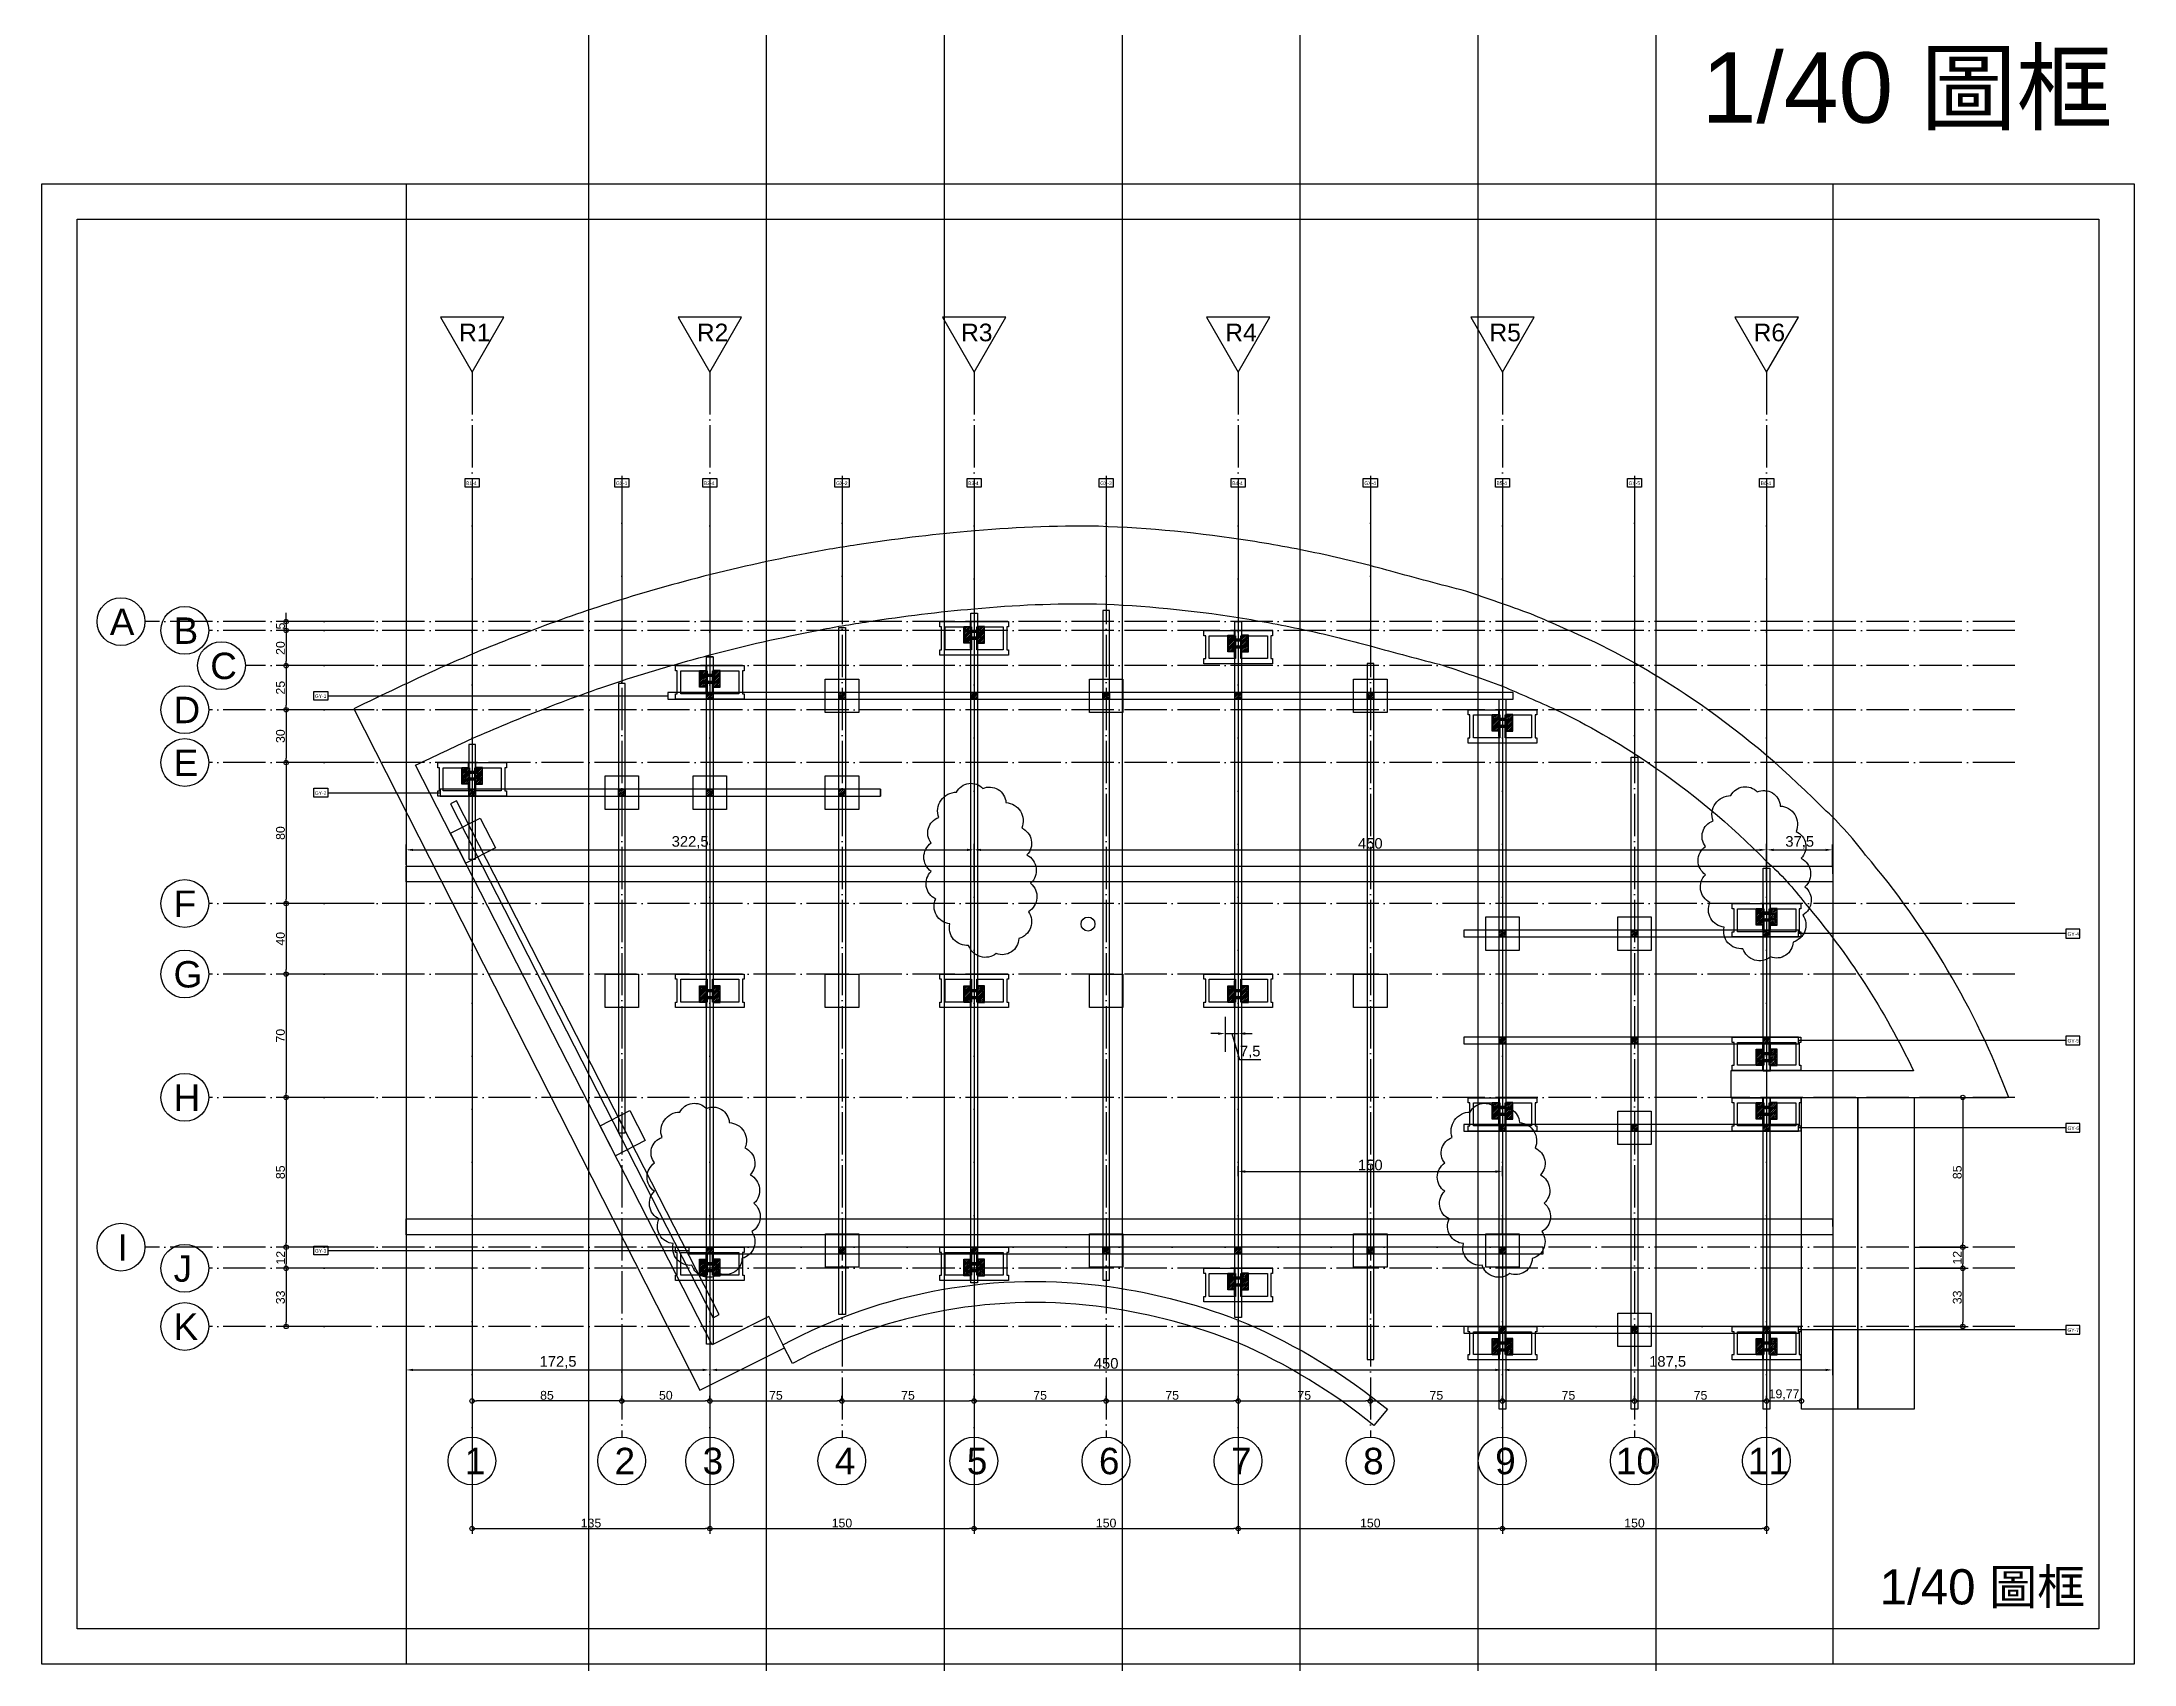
# Model space of a CAD drawing. Header units: millimetres. Extents: x -2666 to 6286, y -11880 to 4849.
# Drawn here: x 1707 to 2895, y 3404 to 4325 of the extents above; entities that cross this region are included whole.
import ezdxf

# ---------------------------------------------------------------- set-up
doc = ezdxf.new("R2010")
doc.units = ezdxf.units.MM
doc.linetypes.add('ACAD_ISO04W100', pattern=[30, 24, -3, 0, -3])
for name, color, linetype in [('7.5mm', 1, 'Continuous'), ('dim', 244, 'Continuous'), ('座標', 3, 'Continuous'), ('座標線', 65, 'ACAD_ISO04W100'), ('木料', 2, 'Continuous'), ('榫接', 5, 'Continuous'), ('水泥椅', 5, 'Continuous'), ('磚', 4, 'Continuous'), ('空心磚', 1, 'Continuous'), ('編號標示', 30, 'Continuous'), ('鐵件', 6, 'Continuous'), ('預框', 7, 'Continuous')]:
    doc.layers.add(name, color=color, linetype=linetype)
doc.layers.add('default', color=11, linetype='Continuous', plot=False)
doc.layers.add('中心', color=187, linetype='Continuous', plot=False)
doc.styles.get("Standard").update_dxf_attribs({"font": 'arial.ttf'})
doc.dimstyles.new('ISO-25', dxfattribs={"dimtxt": 5, "dimasz": 2.5, "dimexe": 3, "dimexo": 0.625, "dimtad": 1, "dimtxsty": 'Standard', "dimblk": 'ORIGIN', "dimcen": 2.5, "dimadec": 0, "dimazin": 0, "dimtfac": 1, "dimtmove": 1, "dimatfit": 1, "dimldrblk": 'ORIGIN', "dimfxl": 0, "dimarcsym": 0})
doc.dimstyles.new('複本 短柱', dxfattribs={"dimtxt": 6, "dimasz": 4, "dimexe": 3, "dimexo": 0.625, "dimtad": 1, "dimtxsty": 'Standard', "dimcen": 2.5, "dimadec": 0, "dimazin": 0, "dimtfac": 1, "dimtmove": 1, "dimatfit": 1, "dimldrblk": 'ORIGIN', "dimfxl": 0, "dimarcsym": 0})
pattern_1 = [(45, (0, 2626.9323), (-0.5, 0.5), [])]
pattern_2 = [(45, (0, 2623.1323), (-0.5, 0.5), [])]
pattern_3 = [(45, (0, 2626.7323), (-0.5, 0.5), [])]
pattern_4 = [(45, (0, 2633.9323), (-0.5, 0.5), [])]
pattern_5 = [(45, (0, 2630.7323), (-0.5, 0.5), [])]

# ---------------------------------------------------------------- blocks, each defined once
blk = doc.blocks.new('7.5')
at = {"layer": '7.5mm'}
for points in [[(0, 0.1), (0.9, 0.1), (0.9, 0), (0, 0), (0, 0.1)], [(0.6, 0), (0.6, -7), (0.4, -7.4), (0.2, -7), (0.2, 0)], [(0.4, 0), (0.4, -7.4)], [(0.6, -1.9), (0.2, -2.4)], [(0.6, -3.3), (0.2, -3.8)], [(0.6, -4.8), (0.2, -5.4)], [(0.6, -5.9), (0.2, -6.5)], [(0.2, -7), (0.6, -7)]]:
    blk.add_lwpolyline(points, dxfattribs=at)
at = {"layer": '7.5mm', "insert": (0.6, -0.3), "char_height": 0.3, "attachment_point": 1, "rotation": 270}
blk.add_mtext_dynamic_manual_height_columns('75mm', width=3.405, gutter_width=12.5, heights=[0], dxfattribs=at)
blk = doc.blocks.new('_Origin')
at = {"color": 0, "linetype": 'ByBlock', "lineweight": -2}
blk.add_line((0, 0), (-1, 0), dxfattribs=at)
blk.add_circle((0, 0), 0.5, dxfattribs=at)
blk = doc.blocks.new('*D981')
at = {"layer": 'Defpoints', "color": 0}
for p in [(2036.7, 3553.5), (2086.7, 3553.5), (2086.7, 3553.5)]:
    blk.add_point(p, dxfattribs=at)
at = {"layer": 'dim', "color": 0, "lineweight": -2}
for p, q in [((2036.7, 3553.5), (2036.7, 3556.5)), ((2039.2, 3553.5), (2084.2, 3553.5)), ((2086.7, 3553.5), (2086.7, 3556.5))]:
    blk.add_line(p, q, dxfattribs=at)
at = {"layer": 'dim', "color": 0, "lineweight": -2, "xscale": 2.5, "yscale": 2.5, "zscale": 2.5, "rotation": 180}
blk.add_blockref('_Origin', (2036.7, 3553.5), dxfattribs=at)
at = {"layer": 'dim', "color": 0, "lineweight": -2, "xscale": 2.5, "yscale": 2.5, "zscale": 2.5}
blk.add_blockref('_Origin', (2086.7, 3553.5), dxfattribs=at)
at = {"layer": 'dim', "color": 0, "insert": (2061.7, 3556.7), "char_height": 5, "attachment_point": 5}
blk.add_mtext('50', dxfattribs=at)
blk = doc.blocks.new('*D982')
at = {"layer": 'Defpoints', "color": 0}
for p in [(2086.7, 3553.5), (2161.7, 3553.5), (2161.7, 3553.5)]:
    blk.add_point(p, dxfattribs=at)
at = {"layer": 'dim', "color": 0, "lineweight": -2}
for p, q in [((2086.7, 3553.5), (2086.7, 3556.5)), ((2089.2, 3553.5), (2159.2, 3553.5)), ((2161.7, 3553.5), (2161.7, 3556.5))]:
    blk.add_line(p, q, dxfattribs=at)
at = {"layer": 'dim', "color": 0, "lineweight": -2, "xscale": 2.5, "yscale": 2.5, "zscale": 2.5, "rotation": 180}
blk.add_blockref('_Origin', (2086.7, 3553.5), dxfattribs=at)
at = {"layer": 'dim', "color": 0, "lineweight": -2, "xscale": 2.5, "yscale": 2.5, "zscale": 2.5}
blk.add_blockref('_Origin', (2161.7, 3553.5), dxfattribs=at)
at = {"layer": 'dim', "color": 0, "insert": (2124.2, 3556.7), "char_height": 5, "attachment_point": 5}
blk.add_mtext('75', dxfattribs=at)
blk = doc.blocks.new('*D983')
at = {"layer": 'Defpoints', "color": 0}
for p in [(2161.7, 3553.5), (2236.7, 3553.5), (2236.7, 3553.5)]:
    blk.add_point(p, dxfattribs=at)
at = {"layer": 'dim', "color": 0, "lineweight": -2}
for p, q in [((2161.7, 3553.5), (2161.7, 3556.5)), ((2164.2, 3553.5), (2234.2, 3553.5)), ((2236.7, 3553.5), (2236.7, 3556.5))]:
    blk.add_line(p, q, dxfattribs=at)
at = {"layer": 'dim', "color": 0, "lineweight": -2, "xscale": 2.5, "yscale": 2.5, "zscale": 2.5, "rotation": 180}
blk.add_blockref('_Origin', (2161.7, 3553.5), dxfattribs=at)
at = {"layer": 'dim', "color": 0, "lineweight": -2, "xscale": 2.5, "yscale": 2.5, "zscale": 2.5}
blk.add_blockref('_Origin', (2236.7, 3553.5), dxfattribs=at)
at = {"layer": 'dim', "color": 0, "insert": (2199.2, 3556.7), "char_height": 5, "attachment_point": 5}
blk.add_mtext('75', dxfattribs=at)
blk = doc.blocks.new('*D984')
at = {"layer": 'Defpoints', "color": 0}
for p in [(2236.7, 3553.5), (2311.7, 3553.5), (2311.7, 3553.5)]:
    blk.add_point(p, dxfattribs=at)
at = {"layer": 'dim', "color": 0, "lineweight": -2}
for p, q in [((2236.7, 3553.5), (2236.7, 3556.5)), ((2239.2, 3553.5), (2309.2, 3553.5)), ((2311.7, 3553.5), (2311.7, 3556.5))]:
    blk.add_line(p, q, dxfattribs=at)
at = {"layer": 'dim', "color": 0, "lineweight": -2, "xscale": 2.5, "yscale": 2.5, "zscale": 2.5, "rotation": 180}
blk.add_blockref('_Origin', (2236.7, 3553.5), dxfattribs=at)
at = {"layer": 'dim', "color": 0, "lineweight": -2, "xscale": 2.5, "yscale": 2.5, "zscale": 2.5}
blk.add_blockref('_Origin', (2311.7, 3553.5), dxfattribs=at)
at = {"layer": 'dim', "color": 0, "insert": (2274.2, 3556.7), "char_height": 5, "attachment_point": 5}
blk.add_mtext('75', dxfattribs=at)
blk = doc.blocks.new('*D985')
at = {"layer": 'Defpoints', "color": 0}
for p in [(2311.7, 3553.5), (2386.7, 3553.5), (2386.7, 3553.5)]:
    blk.add_point(p, dxfattribs=at)
at = {"layer": 'dim', "color": 0, "lineweight": -2}
for p, q in [((2311.7, 3553.5), (2311.7, 3556.5)), ((2314.2, 3553.5), (2384.2, 3553.5)), ((2386.7, 3553.5), (2386.7, 3556.5))]:
    blk.add_line(p, q, dxfattribs=at)
at = {"layer": 'dim', "color": 0, "lineweight": -2, "xscale": 2.5, "yscale": 2.5, "zscale": 2.5, "rotation": 180}
blk.add_blockref('_Origin', (2311.7, 3553.5), dxfattribs=at)
at = {"layer": 'dim', "color": 0, "lineweight": -2, "xscale": 2.5, "yscale": 2.5, "zscale": 2.5}
blk.add_blockref('_Origin', (2386.7, 3553.5), dxfattribs=at)
at = {"layer": 'dim', "color": 0, "insert": (2349.2, 3556.7), "char_height": 5, "attachment_point": 5}
blk.add_mtext('75', dxfattribs=at)
blk = doc.blocks.new('*D986')
at = {"layer": 'Defpoints', "color": 0}
for p in [(2386.7, 3553.5), (2461.7, 3553.5), (2461.7, 3553.5)]:
    blk.add_point(p, dxfattribs=at)
at = {"layer": 'dim', "color": 0, "lineweight": -2}
for p, q in [((2386.7, 3553.5), (2386.7, 3550.5)), ((2389.2, 3553.5), (2459.2, 3553.5)), ((2461.7, 3553.5), (2461.7, 3550.5))]:
    blk.add_line(p, q, dxfattribs=at)
at = {"layer": 'dim', "color": 0, "lineweight": -2, "xscale": 2.5, "yscale": 2.5, "zscale": 2.5, "rotation": 180}
blk.add_blockref('_Origin', (2386.7, 3553.5), dxfattribs=at)
at = {"layer": 'dim', "color": 0, "lineweight": -2, "xscale": 2.5, "yscale": 2.5, "zscale": 2.5}
blk.add_blockref('_Origin', (2461.7, 3553.5), dxfattribs=at)
at = {"layer": 'dim', "color": 0, "insert": (2424.2, 3556.7), "char_height": 5, "attachment_point": 5}
blk.add_mtext('75', dxfattribs=at)
blk = doc.blocks.new('*D987')
at = {"layer": 'Defpoints', "color": 0}
for p in [(2461.7, 3553.5), (2536.7, 3553.5), (2536.7, 3553.5)]:
    blk.add_point(p, dxfattribs=at)
at = {"layer": 'dim', "color": 0, "lineweight": -2}
for p, q in [((2461.7, 3553.5), (2461.7, 3556.5)), ((2464.2, 3553.5), (2534.2, 3553.5)), ((2536.7, 3553.5), (2536.7, 3556.5))]:
    blk.add_line(p, q, dxfattribs=at)
at = {"layer": 'dim', "color": 0, "lineweight": -2, "xscale": 2.5, "yscale": 2.5, "zscale": 2.5, "rotation": 180}
blk.add_blockref('_Origin', (2461.7, 3553.5), dxfattribs=at)
at = {"layer": 'dim', "color": 0, "lineweight": -2, "xscale": 2.5, "yscale": 2.5, "zscale": 2.5}
blk.add_blockref('_Origin', (2536.7, 3553.5), dxfattribs=at)
at = {"layer": 'dim', "color": 0, "insert": (2499.2, 3556.7), "char_height": 5, "attachment_point": 5}
blk.add_mtext('75', dxfattribs=at)
blk = doc.blocks.new('*D988')
at = {"layer": 'Defpoints', "color": 0}
for p in [(2536.7, 3553.5), (2611.7, 3553.5), (2611.7, 3553.5)]:
    blk.add_point(p, dxfattribs=at)
at = {"layer": 'dim', "color": 0, "lineweight": -2}
for p, q in [((2536.7, 3553.5), (2536.7, 3556.5)), ((2539.2, 3553.5), (2609.2, 3553.5)), ((2611.7, 3553.5), (2611.7, 3556.5))]:
    blk.add_line(p, q, dxfattribs=at)
at = {"layer": 'dim', "color": 0, "lineweight": -2, "xscale": 2.5, "yscale": 2.5, "zscale": 2.5, "rotation": 180}
blk.add_blockref('_Origin', (2536.7, 3553.5), dxfattribs=at)
at = {"layer": 'dim', "color": 0, "lineweight": -2, "xscale": 2.5, "yscale": 2.5, "zscale": 2.5}
blk.add_blockref('_Origin', (2611.7, 3553.5), dxfattribs=at)
at = {"layer": 'dim', "color": 0, "insert": (2574.2, 3556.7), "char_height": 5, "attachment_point": 5}
blk.add_mtext('75', dxfattribs=at)
blk = doc.blocks.new('*D989')
at = {"layer": 'Defpoints', "color": 0}
for p in [(2611.7, 3553.5), (2686.7, 3553.5), (2686.7, 3553.5)]:
    blk.add_point(p, dxfattribs=at)
at = {"layer": 'dim', "color": 0, "lineweight": -2}
for p, q in [((2611.7, 3553.5), (2611.7, 3556.5)), ((2614.2, 3553.5), (2684.2, 3553.5)), ((2686.7, 3553.5), (2686.7, 3556.5))]:
    blk.add_line(p, q, dxfattribs=at)
at = {"layer": 'dim', "color": 0, "lineweight": -2, "xscale": 2.5, "yscale": 2.5, "zscale": 2.5, "rotation": 180}
blk.add_blockref('_Origin', (2611.7, 3553.5), dxfattribs=at)
at = {"layer": 'dim', "color": 0, "lineweight": -2, "xscale": 2.5, "yscale": 2.5, "zscale": 2.5}
blk.add_blockref('_Origin', (2686.7, 3553.5), dxfattribs=at)
at = {"layer": 'dim', "color": 0, "insert": (2649.2, 3556.7), "char_height": 5, "attachment_point": 5}
blk.add_mtext('75', dxfattribs=at)
blk = doc.blocks.new('*D990')
at = {"layer": 'Defpoints', "color": 0}
for p in [(1951.7, 3995.8), (1846.1, 3990.8), (1951.7, 3990.8)]:
    blk.add_point(p, dxfattribs=at)
at = {"layer": 'dim', "color": 0, "lineweight": -2}
for p, q in [((1896.1, 3995.8), (1843.1, 3995.8)), ((1846.1, 3998.3), (1846.1, 4000.8)), ((1846.1, 3995.8), (1846.1, 3990.8)), ((1896.1, 3990.8), (1843.1, 3990.8)), ((1846.1, 3988.3), (1846.1, 3985.8))]:
    blk.add_line(p, q, dxfattribs=at)
at = {"layer": 'dim', "color": 0, "lineweight": -2, "xscale": 2.5, "yscale": 2.5, "zscale": 2.5}
for p, rotation in [((1846.1, 3995.8), 270), ((1846.1, 3990.8), 90)]:
    blk.add_blockref('_Origin', p, dxfattribs=dict(at, rotation=rotation))
at = {"layer": 'dim', "color": 0, "insert": (1842.9, 3993.3), "char_height": 5, "attachment_point": 5, "rotation": 90}
blk.add_mtext('5', dxfattribs=at)
blk = doc.blocks.new('*D972')
at = {"layer": 'Defpoints', "color": 0}
for p in [(1922.1, 3990.8), (1846.1, 3970.8), (1896.1, 3970.8)]:
    blk.add_point(p, dxfattribs=at)
at = {"layer": 'dim', "color": 0, "lineweight": -2}
for p, q in [((1896.1, 3990.8), (1843.1, 3990.8)), ((1846.1, 3988.3), (1846.1, 3973.3)), ((1895.5, 3970.8), (1843.1, 3970.8))]:
    blk.add_line(p, q, dxfattribs=at)
at = {"layer": 'dim', "color": 0, "lineweight": -2, "xscale": 2.5, "yscale": 2.5, "zscale": 2.5}
for p, rotation in [((1846.1, 3990.8), 90), ((1846.1, 3970.8), 270)]:
    blk.add_blockref('_Origin', p, dxfattribs=dict(at, rotation=rotation))
at = {"layer": 'dim', "color": 0, "insert": (1842.9, 3980.8), "char_height": 5, "attachment_point": 5, "rotation": 90}
blk.add_mtext('20', dxfattribs=at)
blk = doc.blocks.new('*D973')
at = {"layer": 'Defpoints', "color": 0}
for p in [(1921.5, 3970.8), (1846.1, 3945.8), (1895.5, 3945.8)]:
    blk.add_point(p, dxfattribs=at)
at = {"layer": 'dim', "color": 0, "lineweight": -2}
for p, q in [((1896.1, 3970.8), (1843.1, 3970.8)), ((1846.1, 3968.3), (1846.1, 3948.3)), ((1894.9, 3945.8), (1843.1, 3945.8))]:
    blk.add_line(p, q, dxfattribs=at)
at = {"layer": 'dim', "color": 0, "lineweight": -2, "xscale": 2.5, "yscale": 2.5, "zscale": 2.5}
for p, rotation in [((1846.1, 3970.8), 90), ((1846.1, 3945.8), 270)]:
    blk.add_blockref('_Origin', p, dxfattribs=dict(at, rotation=rotation))
at = {"layer": 'dim', "color": 0, "insert": (1842.9, 3958.3), "char_height": 5, "attachment_point": 5, "rotation": 90}
blk.add_mtext('25', dxfattribs=at)
blk = doc.blocks.new('*D974')
at = {"layer": 'Defpoints', "color": 0}
for p in [(1920.9, 3945.8), (1846.1, 3915.8), (1894.9, 3915.8)]:
    blk.add_point(p, dxfattribs=at)
at = {"layer": 'dim', "color": 0, "lineweight": -2}
for p, q in [((1896.1, 3945.8), (1843.1, 3945.8)), ((1846.1, 3943.3), (1846.1, 3918.3)), ((1894.2, 3915.8), (1843.1, 3915.8))]:
    blk.add_line(p, q, dxfattribs=at)
at = {"layer": 'dim', "color": 0, "lineweight": -2, "xscale": 2.5, "yscale": 2.5, "zscale": 2.5}
for p, rotation in [((1846.1, 3945.8), 90), ((1846.1, 3915.8), 270)]:
    blk.add_blockref('_Origin', p, dxfattribs=dict(at, rotation=rotation))
at = {"layer": 'dim', "color": 0, "insert": (1842.9, 3930.8), "char_height": 5, "attachment_point": 5, "rotation": 90}
blk.add_mtext('30', dxfattribs=at)
blk = doc.blocks.new('*D975')
at = {"layer": 'Defpoints', "color": 0}
for p in [(1920.2, 3915.8), (1846.1, 3835.8), (1894.2, 3835.8)]:
    blk.add_point(p, dxfattribs=at)
at = {"layer": 'dim', "color": 0, "lineweight": -2}
for p, q in [((1896.1, 3915.8), (1843.1, 3915.8)), ((1846.1, 3913.3), (1846.1, 3838.3)), ((1893.6, 3835.8), (1843.1, 3835.8))]:
    blk.add_line(p, q, dxfattribs=at)
at = {"layer": 'dim', "color": 0, "lineweight": -2, "xscale": 2.5, "yscale": 2.5, "zscale": 2.5}
for p, rotation in [((1846.1, 3915.8), 90), ((1846.1, 3835.8), 270)]:
    blk.add_blockref('_Origin', p, dxfattribs=dict(at, rotation=rotation))
at = {"layer": 'dim', "color": 0, "insert": (1842.9, 3875.8), "char_height": 5, "attachment_point": 5, "rotation": 90}
blk.add_mtext('80', dxfattribs=at)
blk = doc.blocks.new('*D976')
at = {"layer": 'Defpoints', "color": 0}
for p in [(1919.6, 3835.8), (1846.1, 3795.8), (1893.6, 3795.8)]:
    blk.add_point(p, dxfattribs=at)
at = {"layer": 'dim', "color": 0, "lineweight": -2}
for p, q in [((1896.1, 3835.8), (1843.1, 3835.8)), ((1846.1, 3833.3), (1846.1, 3798.3)), ((1893, 3795.8), (1843.1, 3795.8))]:
    blk.add_line(p, q, dxfattribs=at)
at = {"layer": 'dim', "color": 0, "lineweight": -2, "xscale": 2.5, "yscale": 2.5, "zscale": 2.5}
for p, rotation in [((1846.1, 3835.8), 90), ((1846.1, 3795.8), 270)]:
    blk.add_blockref('_Origin', p, dxfattribs=dict(at, rotation=rotation))
at = {"layer": 'dim', "color": 0, "insert": (1842.9, 3815.8), "char_height": 5, "attachment_point": 5, "rotation": 90}
blk.add_mtext('40', dxfattribs=at)
blk = doc.blocks.new('*D977')
at = {"layer": 'Defpoints', "color": 0}
for p in [(1919, 3795.8), (1846.1, 3725.8), (1893, 3725.8)]:
    blk.add_point(p, dxfattribs=at)
at = {"layer": 'dim', "color": 0, "lineweight": -2}
for p, q in [((1896.1, 3795.8), (1843.1, 3795.8)), ((1846.1, 3793.3), (1846.1, 3728.3)), ((1892.4, 3725.8), (1843.1, 3725.8))]:
    blk.add_line(p, q, dxfattribs=at)
at = {"layer": 'dim', "color": 0, "lineweight": -2, "xscale": 2.5, "yscale": 2.5, "zscale": 2.5}
for p, rotation in [((1846.1, 3795.8), 90), ((1846.1, 3725.8), 270)]:
    blk.add_blockref('_Origin', p, dxfattribs=dict(at, rotation=rotation))
at = {"layer": 'dim', "color": 0, "insert": (1842.9, 3760.8), "char_height": 5, "attachment_point": 5, "rotation": 90}
blk.add_mtext('70', dxfattribs=at)
blk = doc.blocks.new('*D978')
at = {"layer": 'Defpoints', "color": 0}
for p in [(1918.4, 3725.8), (1846.1, 3640.8), (1892.4, 3640.8)]:
    blk.add_point(p, dxfattribs=at)
at = {"layer": 'dim', "color": 0, "lineweight": -2}
for p, q in [((1896.1, 3725.8), (1843.1, 3725.8)), ((1846.1, 3723.3), (1846.1, 3643.3)), ((1891.7, 3640.8), (1843.1, 3640.8))]:
    blk.add_line(p, q, dxfattribs=at)
at = {"layer": 'dim', "color": 0, "lineweight": -2, "xscale": 2.5, "yscale": 2.5, "zscale": 2.5}
for p, rotation in [((1846.1, 3725.8), 90), ((1846.1, 3640.8), 270)]:
    blk.add_blockref('_Origin', p, dxfattribs=dict(at, rotation=rotation))
at = {"layer": 'dim', "color": 0, "insert": (1842.9, 3683.3), "char_height": 5, "attachment_point": 5, "rotation": 90}
blk.add_mtext('85', dxfattribs=at)
blk = doc.blocks.new('*D979')
at = {"layer": 'Defpoints', "color": 0}
for p in [(1917.7, 3640.8), (1846.1, 3628.8), (1891.7, 3628.8)]:
    blk.add_point(p, dxfattribs=at)
at = {"layer": 'dim', "color": 0, "lineweight": -2}
for p, q in [((1896.1, 3640.8), (1843.1, 3640.8)), ((1846.1, 3638.3), (1846.1, 3631.3)), ((1891.1, 3628.8), (1843.1, 3628.8))]:
    blk.add_line(p, q, dxfattribs=at)
at = {"layer": 'dim', "color": 0, "lineweight": -2, "xscale": 2.5, "yscale": 2.5, "zscale": 2.5}
for p, rotation in [((1846.1, 3640.8), 90), ((1846.1, 3628.8), 270)]:
    blk.add_blockref('_Origin', p, dxfattribs=dict(at, rotation=rotation))
at = {"layer": 'dim', "color": 0, "insert": (1843, 3634.8), "char_height": 5, "attachment_point": 5, "rotation": 90}
blk.add_mtext('12', dxfattribs=at)
blk = doc.blocks.new('*D980')
at = {"layer": 'Defpoints', "color": 0}
for p in [(1917.1, 3628.8), (1846.1, 3595.8), (1891.1, 3595.8)]:
    blk.add_point(p, dxfattribs=at)
at = {"layer": 'dim', "color": 0, "lineweight": -2}
for p, q in [((1896.1, 3628.8), (1843.1, 3628.8)), ((1846.1, 3626.3), (1846.1, 3598.3)), ((1890.5, 3595.8), (1843.1, 3595.8))]:
    blk.add_line(p, q, dxfattribs=at)
at = {"layer": 'dim', "color": 0, "lineweight": -2, "xscale": 2.5, "yscale": 2.5, "zscale": 2.5}
for p, rotation in [((1846.1, 3628.8), 90), ((1846.1, 3595.8), 270)]:
    blk.add_blockref('_Origin', p, dxfattribs=dict(at, rotation=rotation))
at = {"layer": 'dim', "color": 0, "insert": (1842.9, 3612.3), "char_height": 5, "attachment_point": 5, "rotation": 90}
blk.add_mtext('33', dxfattribs=at)
blk = doc.blocks.new('*D991')
at = {"layer": 'Defpoints', "color": 0}
for p in [(2686.7, 3553.5), (2706.5, 3553.5), (2706.5, 3553.5)]:
    blk.add_point(p, dxfattribs=at)
at = {"layer": 'dim', "color": 0, "lineweight": -2}
for p, q in [((2686.7, 3553.5), (2686.7, 3556.5)), ((2689.2, 3553.5), (2704, 3553.5)), ((2706.5, 3553.5), (2706.5, 3556.5))]:
    blk.add_line(p, q, dxfattribs=at)
at = {"layer": 'dim', "color": 0, "lineweight": -2, "xscale": 2.5, "yscale": 2.5, "zscale": 2.5, "rotation": 180}
blk.add_blockref('_Origin', (2686.7, 3553.5), dxfattribs=at)
at = {"layer": 'dim', "color": 0, "lineweight": -2, "xscale": 2.5, "yscale": 2.5, "zscale": 2.5}
blk.add_blockref('_Origin', (2706.5, 3553.5), dxfattribs=at)
at = {"layer": 'dim', "color": 0, "insert": (2696.6, 3557.1), "char_height": 5, "attachment_point": 5}
blk.add_mtext('19,77', dxfattribs=at)
blk = doc.blocks.new('*D992')
at = {"layer": 'Defpoints', "color": 0}
for p in [(2770.5, 3725.8), (2770.5, 3640.8), (2798.1, 3640.8)]:
    blk.add_point(p, dxfattribs=at)
at = {"layer": 'dim', "color": 0, "lineweight": -2}
for p, q in [((2771.1, 3725.8), (2801.1, 3725.8)), ((2798.1, 3723.3), (2798.1, 3643.3)), ((2771.1, 3640.8), (2801.1, 3640.8))]:
    blk.add_line(p, q, dxfattribs=at)
at = {"layer": 'dim', "color": 0, "lineweight": -2, "xscale": 2.5, "yscale": 2.5, "zscale": 2.5}
for p, rotation in [((2798.1, 3725.8), 90), ((2798.1, 3640.8), 270)]:
    blk.add_blockref('_Origin', p, dxfattribs=dict(at, rotation=rotation))
at = {"layer": 'dim', "color": 0, "insert": (2795, 3683.3), "char_height": 5, "attachment_point": 5, "rotation": 90}
blk.add_mtext('85', dxfattribs=at)
blk = doc.blocks.new('*D993')
at = {"layer": 'Defpoints', "color": 0}
for p in [(2770.5, 3628.8), (2770.5, 3595.8), (2798.1, 3595.8)]:
    blk.add_point(p, dxfattribs=at)
at = {"layer": 'dim', "color": 0, "lineweight": -2}
for p, q in [((2771.1, 3628.8), (2801.1, 3628.8)), ((2798.1, 3626.3), (2798.1, 3598.3)), ((2771.1, 3595.8), (2801.1, 3595.8))]:
    blk.add_line(p, q, dxfattribs=at)
at = {"layer": 'dim', "color": 0, "lineweight": -2, "xscale": 2.5, "yscale": 2.5, "zscale": 2.5}
for p, rotation in [((2798.1, 3628.8), 90), ((2798.1, 3595.8), 270)]:
    blk.add_blockref('_Origin', p, dxfattribs=dict(at, rotation=rotation))
at = {"layer": 'dim', "color": 0, "insert": (2795, 3612.3), "char_height": 5, "attachment_point": 5, "rotation": 90}
blk.add_mtext('33', dxfattribs=at)
blk = doc.blocks.new('*D994')
at = {"layer": 'Defpoints', "color": 0}
for p in [(2770.5, 3640.8), (2770.5, 3628.8), (2798.1, 3628.8)]:
    blk.add_point(p, dxfattribs=at)
at = {"layer": 'dim', "color": 0, "lineweight": -2}
for p, q in [((2771.1, 3640.8), (2801.1, 3640.8)), ((2798.1, 3638.3), (2798.1, 3631.3)), ((2771.1, 3628.8), (2801.1, 3628.8))]:
    blk.add_line(p, q, dxfattribs=at)
at = {"layer": 'dim', "color": 0, "lineweight": -2, "xscale": 2.5, "yscale": 2.5, "zscale": 2.5}
for p, rotation in [((2798.1, 3640.8), 90), ((2798.1, 3628.8), 270)]:
    blk.add_blockref('_Origin', p, dxfattribs=dict(at, rotation=rotation))
at = {"layer": 'dim', "color": 0, "insert": (2795, 3634.8), "char_height": 5, "attachment_point": 5, "rotation": 90}
blk.add_mtext('12', dxfattribs=at)
blk = doc.blocks.new('*D995')
at = {"layer": 'Defpoints', "color": 0}
for p in [(1951.7, 3595.8), (2036.7, 3595.8), (1951.7, 3553.5)]:
    blk.add_point(p, dxfattribs=at)
at = {"layer": 'dim', "color": 0, "lineweight": -2}
for p, q in [((1951.7, 3595.2), (1951.7, 3550.5)), ((2036.7, 3595.2), (2036.7, 3550.5)), ((2034.2, 3553.5), (1954.2, 3553.5))]:
    blk.add_line(p, q, dxfattribs=at)
at = {"layer": 'dim', "color": 0, "lineweight": -2, "xscale": 2.5, "yscale": 2.5, "zscale": 2.5, "rotation": 180}
blk.add_blockref('_Origin', (1951.7, 3553.5), dxfattribs=at)
at = {"layer": 'dim', "color": 0, "lineweight": -2, "xscale": 2.5, "yscale": 2.5, "zscale": 2.5}
blk.add_blockref('_Origin', (2036.7, 3553.5), dxfattribs=at)
at = {"layer": 'dim', "color": 0, "insert": (1994.2, 3556.7), "char_height": 5, "attachment_point": 5}
blk.add_mtext('85', dxfattribs=at)
blk = doc.blocks.new('*D1005')
at = {"layer": 'Defpoints', "color": 0}
for p in [(1914.2, 3647.8), (2086.7, 3647.8), (2086.7, 3571.1)]:
    blk.add_point(p, dxfattribs=at)
at = {"layer": '座標', "color": 0, "lineweight": -2}
for p, q in [((1914.2, 3596.1), (1914.2, 3568.1)), ((2086.7, 3596.1), (2086.7, 3568.1)), ((1918.2, 3571.1), (2082.7, 3571.1))]:
    blk.add_line(p, q, dxfattribs=at)
at = {"layer": '座標', "color": 0}
for points in [[(1918.2, 3571.8), (1918.2, 3570.5), (1914.2, 3571.1)], [(2082.7, 3571.8), (2082.7, 3570.5), (2086.7, 3571.1)]]:
    blk.add_solid(points, dxfattribs=at)
at = {"layer": '座標', "color": 0, "insert": (2000.5, 3575.4), "char_height": 6, "attachment_point": 5}
blk.add_mtext('172,5', dxfattribs=at)
blk = doc.blocks.new('*D1006')
at = {"layer": 'Defpoints', "color": 0}
for p in [(2086.7, 3647.8), (2536.7, 3647.8), (2536.7, 3571.1)]:
    blk.add_point(p, dxfattribs=at)
at = {"layer": '座標', "color": 0, "lineweight": -2}
for p, q in [((2086.7, 3596.1), (2086.7, 3568.1)), ((2536.7, 3596.1), (2536.7, 3568.1)), ((2090.7, 3571.1), (2532.7, 3571.1))]:
    blk.add_line(p, q, dxfattribs=at)
at = {"layer": '座標', "color": 0}
for points in [[(2090.7, 3571.8), (2090.7, 3570.5), (2086.7, 3571.1)], [(2532.7, 3571.8), (2532.7, 3570.5), (2536.7, 3571.1)]]:
    blk.add_solid(points, dxfattribs=at)
at = {"layer": '座標', "color": 0, "insert": (2311.7, 3574.8), "char_height": 6, "attachment_point": 5}
blk.add_mtext('450', dxfattribs=at)
blk = doc.blocks.new('*D1007')
at = {"layer": 'Defpoints', "color": 0}
for p in [(2536.7, 3652.3), (2724.2, 3652.3), (2724.2, 3571.1)]:
    blk.add_point(p, dxfattribs=at)
at = {"layer": '座標', "color": 0, "lineweight": -2}
for p, q in [((2536.7, 3596.1), (2536.7, 3568.1)), ((2724.2, 3596.1), (2724.2, 3568.1)), ((2540.7, 3571.1), (2720.2, 3571.1))]:
    blk.add_line(p, q, dxfattribs=at)
at = {"layer": '座標', "color": 0}
for points in [[(2540.7, 3571.8), (2540.7, 3570.5), (2536.7, 3571.1)], [(2720.2, 3571.8), (2720.2, 3570.5), (2724.2, 3571.1)]]:
    blk.add_solid(points, dxfattribs=at)
at = {"layer": '座標', "color": 0, "insert": (2630.5, 3575.4), "char_height": 6, "attachment_point": 5}
blk.add_mtext('187,5', dxfattribs=at)
blk = doc.blocks.new('*D1008')
at = {"layer": 'Defpoints', "color": 0}
for p in [(2236.7, 3866.3), (1914.2, 3857), (2236.7, 3857)]:
    blk.add_point(p, dxfattribs=at)
at = {"layer": '座標', "color": 0, "lineweight": -2}
for p, q in [((1914.2, 3857.7), (1914.2, 3869.3)), ((1918.2, 3866.3), (2232.7, 3866.3)), ((2236.7, 3857.7), (2236.7, 3869.3))]:
    blk.add_line(p, q, dxfattribs=at)
at = {"layer": '座標', "color": 0}
for points in [[(1918.2, 3866.9), (1918.2, 3865.6), (1914.2, 3866.3)], [(2232.7, 3866.9), (2232.7, 3865.6), (2236.7, 3866.3)]]:
    blk.add_solid(points, dxfattribs=at)
at = {"layer": '座標', "color": 0, "insert": (2075.5, 3870.5), "char_height": 6, "attachment_point": 5}
blk.add_mtext('322,5', dxfattribs=at)
blk = doc.blocks.new('*D1009')
at = {"layer": 'Defpoints', "color": 0}
for p in [(2686.7, 3866.3), (2236.7, 3857), (2686.7, 3857)]:
    blk.add_point(p, dxfattribs=at)
at = {"layer": '座標', "color": 0, "lineweight": -2}
for p, q in [((2236.7, 3857.7), (2236.7, 3869.3)), ((2240.7, 3866.3), (2682.7, 3866.3)), ((2686.7, 3857.7), (2686.7, 3869.3))]:
    blk.add_line(p, q, dxfattribs=at)
at = {"layer": '座標', "color": 0}
for points in [[(2240.7, 3866.9), (2240.7, 3865.6), (2236.7, 3866.3)], [(2682.7, 3866.9), (2682.7, 3865.6), (2686.7, 3866.3)]]:
    blk.add_solid(points, dxfattribs=at)
at = {"layer": '座標', "color": 0, "insert": (2461.7, 3869.9), "char_height": 6, "attachment_point": 5}
blk.add_mtext('450', dxfattribs=at)
blk = doc.blocks.new('*D1010')
at = {"layer": 'Defpoints', "color": 0}
for p in [(2724.2, 3866.3), (2686.7, 3855.8), (2724.2, 3855.8)]:
    blk.add_point(p, dxfattribs=at)
at = {"layer": '座標', "color": 0, "lineweight": -2}
for p, q in [((2686.7, 3856.4), (2686.7, 3869.3)), ((2690.7, 3866.3), (2720.2, 3866.3)), ((2724.2, 3856.4), (2724.2, 3869.3))]:
    blk.add_line(p, q, dxfattribs=at)
at = {"layer": '座標', "color": 0}
for points in [[(2690.7, 3866.9), (2690.7, 3865.6), (2686.7, 3866.3)], [(2720.2, 3866.9), (2720.2, 3865.6), (2724.2, 3866.3)]]:
    blk.add_solid(points, dxfattribs=at)
at = {"layer": '座標', "color": 0, "insert": (2705.5, 3870.5), "char_height": 6, "attachment_point": 5}
blk.add_mtext('37,5', dxfattribs=at)
blk = doc.blocks.new('*D1014')
at = {"layer": 'Defpoints', "color": 0}
for p in [(2536.7, 3683.7), (2386.7, 3680.5), (2536.7, 3680.5)]:
    blk.add_point(p, dxfattribs=at)
at = {"layer": '座標', "color": 0, "lineweight": -2}
for p, q in [((2386.7, 3681.1), (2386.7, 3686.7)), ((2390.7, 3683.7), (2532.7, 3683.7)), ((2536.7, 3681.1), (2536.7, 3686.7))]:
    blk.add_line(p, q, dxfattribs=at)
at = {"layer": '座標', "color": 0}
for points in [[(2390.7, 3684.4), (2390.7, 3683), (2386.7, 3683.7)], [(2532.7, 3684.4), (2532.7, 3683), (2536.7, 3683.7)]]:
    blk.add_solid(points, dxfattribs=at)
at = {"layer": '座標', "color": 0, "insert": (2461.7, 3687.4), "char_height": 6, "attachment_point": 5}
blk.add_mtext('150', dxfattribs=at)
blk = doc.blocks.new('*D1016')
at = {"layer": 'Defpoints', "color": 0}
for p in [(2379.2, 3764.7), (2386.7, 3764.7), (2386.7, 3762)]:
    blk.add_point(p, dxfattribs=at)
at = {"layer": '座標', "color": 0, "lineweight": -2}
for p, q in [((2375.2, 3762), (2371.2, 3762)), ((2379.2, 3764), (2379.2, 3759)), ((2379.2, 3762), (2386.7, 3762)), ((2379.2, 3762), (2386.7, 3762)), ((2383, 3762), (2387.4, 3747.3)), ((2386.7, 3764), (2386.7, 3759)), ((2390.7, 3762), (2394.7, 3762)), ((2387.4, 3747.3), (2399.6, 3747.3))]:
    blk.add_line(p, q, dxfattribs=at)
at = {"layer": '座標', "color": 0}
for points in [[(2375.2, 3762.7), (2375.2, 3761.3), (2379.2, 3762)], [(2390.7, 3762.7), (2390.7, 3761.3), (2386.7, 3762)]]:
    blk.add_solid(points, dxfattribs=at)
at = {"layer": '座標', "color": 0, "insert": (2393.5, 3751.5), "char_height": 6, "attachment_point": 5}
blk.add_mtext('7,5', dxfattribs=at)
blk = doc.blocks.new('*D1017')
at = {"layer": 'Defpoints', "color": 0}
for p in [(1951.7, 3493.7), (2086.7, 3493.7), (2086.7, 3481.1)]:
    blk.add_point(p, dxfattribs=at)
at = {"layer": 'dim', "color": 0, "lineweight": -2}
for p, q in [((1951.7, 3493.1), (1951.7, 3478.1)), ((2086.7, 3493.1), (2086.7, 3478.1)), ((1954.2, 3481.1), (2084.2, 3481.1))]:
    blk.add_line(p, q, dxfattribs=at)
at = {"layer": 'dim', "color": 0, "lineweight": -2, "xscale": 2.5, "yscale": 2.5, "zscale": 2.5, "rotation": 180}
blk.add_blockref('_Origin', (1951.7, 3481.1), dxfattribs=at)
at = {"layer": 'dim', "color": 0, "lineweight": -2, "xscale": 2.5, "yscale": 2.5, "zscale": 2.5}
blk.add_blockref('_Origin', (2086.7, 3481.1), dxfattribs=at)
at = {"layer": 'dim', "color": 0, "insert": (2019.2, 3484.2), "char_height": 5, "attachment_point": 5}
blk.add_mtext('135', dxfattribs=at)
blk = doc.blocks.new('*D1018')
at = {"layer": 'Defpoints', "color": 0}
for p in [(2086.7, 3505.9), (2236.7, 3505.9), (2236.7, 3481.1)]:
    blk.add_point(p, dxfattribs=at)
at = {"layer": 'dim', "color": 0, "lineweight": -2}
for p, q in [((2086.7, 3505.3), (2086.7, 3478.1)), ((2236.7, 3505.3), (2236.7, 3478.1)), ((2089.2, 3481.1), (2234.2, 3481.1))]:
    blk.add_line(p, q, dxfattribs=at)
at = {"layer": 'dim', "color": 0, "lineweight": -2, "xscale": 2.5, "yscale": 2.5, "zscale": 2.5, "rotation": 180}
blk.add_blockref('_Origin', (2086.7, 3481.1), dxfattribs=at)
at = {"layer": 'dim', "color": 0, "lineweight": -2, "xscale": 2.5, "yscale": 2.5, "zscale": 2.5}
blk.add_blockref('_Origin', (2236.7, 3481.1), dxfattribs=at)
at = {"layer": 'dim', "color": 0, "insert": (2161.7, 3484.2), "char_height": 5, "attachment_point": 5}
blk.add_mtext('150', dxfattribs=at)
blk = doc.blocks.new('*D1019')
at = {"layer": 'Defpoints', "color": 0}
for p in [(2236.7, 3503.2), (2386.7, 3503.2), (2386.7, 3481.1)]:
    blk.add_point(p, dxfattribs=at)
at = {"layer": 'dim', "color": 0, "lineweight": -2}
for p, q in [((2236.7, 3502.6), (2236.7, 3478.1)), ((2386.7, 3502.6), (2386.7, 3478.1)), ((2239.2, 3481.1), (2384.2, 3481.1))]:
    blk.add_line(p, q, dxfattribs=at)
at = {"layer": 'dim', "color": 0, "lineweight": -2, "xscale": 2.5, "yscale": 2.5, "zscale": 2.5, "rotation": 180}
blk.add_blockref('_Origin', (2236.7, 3481.1), dxfattribs=at)
at = {"layer": 'dim', "color": 0, "lineweight": -2, "xscale": 2.5, "yscale": 2.5, "zscale": 2.5}
blk.add_blockref('_Origin', (2386.7, 3481.1), dxfattribs=at)
at = {"layer": 'dim', "color": 0, "insert": (2311.7, 3484.2), "char_height": 5, "attachment_point": 5}
blk.add_mtext('150', dxfattribs=at)
blk = doc.blocks.new('*D1020')
at = {"layer": 'Defpoints', "color": 0}
for p in [(2386.7, 3502.6), (2536.7, 3502.6), (2536.7, 3481.1)]:
    blk.add_point(p, dxfattribs=at)
at = {"layer": 'dim', "color": 0, "lineweight": -2}
for p, q in [((2386.7, 3502), (2386.7, 3478.1)), ((2536.7, 3502), (2536.7, 3478.1)), ((2389.2, 3481.1), (2534.2, 3481.1))]:
    blk.add_line(p, q, dxfattribs=at)
at = {"layer": 'dim', "color": 0, "lineweight": -2, "xscale": 2.5, "yscale": 2.5, "zscale": 2.5, "rotation": 180}
blk.add_blockref('_Origin', (2386.7, 3481.1), dxfattribs=at)
at = {"layer": 'dim', "color": 0, "lineweight": -2, "xscale": 2.5, "yscale": 2.5, "zscale": 2.5}
blk.add_blockref('_Origin', (2536.7, 3481.1), dxfattribs=at)
at = {"layer": 'dim', "color": 0, "insert": (2461.7, 3484.2), "char_height": 5, "attachment_point": 5}
blk.add_mtext('150', dxfattribs=at)
blk = doc.blocks.new('*D1021')
at = {"layer": 'Defpoints', "color": 0}
for p in [(2536.7, 3502), (2686.7, 3502), (2686.7, 3481.1)]:
    blk.add_point(p, dxfattribs=at)
at = {"layer": 'dim', "color": 0, "lineweight": -2}
for p, q in [((2536.7, 3501.4), (2536.7, 3478.1)), ((2686.7, 3501.4), (2686.7, 3478.1)), ((2539.2, 3481.1), (2684.2, 3481.1))]:
    blk.add_line(p, q, dxfattribs=at)
at = {"layer": 'dim', "color": 0, "lineweight": -2, "xscale": 2.5, "yscale": 2.5, "zscale": 2.5, "rotation": 180}
blk.add_blockref('_Origin', (2536.7, 3481.1), dxfattribs=at)
at = {"layer": 'dim', "color": 0, "lineweight": -2, "xscale": 2.5, "yscale": 2.5, "zscale": 2.5}
blk.add_blockref('_Origin', (2686.7, 3481.1), dxfattribs=at)
at = {"layer": 'dim', "color": 0, "insert": (2611.7, 3484.2), "char_height": 5, "attachment_point": 5}
blk.add_mtext('150', dxfattribs=at)

msp = doc.modelspace()

# ---------------------------------------------------------------- hatches: boundary and pattern name
at = {"layer": '木料'}
h = msp.add_hatch(dxfattribs=at)
h.set_pattern_fill('JIS_WOOD', color=256, style=0)
h.set_pattern_definition(pattern_1)
h.paths.add_polyline_path([(2234.828, 3992.818), (2231.028, 3992.818), (2231.028, 3983.818), (2234.828, 3983.818)])
h = msp.add_hatch(dxfattribs=at)
h.set_pattern_fill('JIS_WOOD', color=256, style=0)
h.set_pattern_definition(pattern_1)
h.paths.add_polyline_path([(2242.428, 3992.818), (2238.628, 3992.818), (2238.628, 3983.818), (2242.428, 3983.818)])
h = msp.add_hatch(dxfattribs=at)
h.set_pattern_fill('JIS_WOOD', color=256, style=0)
h.set_pattern_definition(pattern_1)
h.paths.add_polyline_path([(2384.828, 3987.818), (2381.028, 3987.818), (2381.028, 3978.818), (2384.828, 3978.818)])
h = msp.add_hatch(dxfattribs=at)
h.set_pattern_fill('JIS_WOOD', color=256, style=0)
h.set_pattern_definition(pattern_1)
h.paths.add_polyline_path([(2392.428, 3987.818), (2388.628, 3987.818), (2388.628, 3978.818), (2392.428, 3978.818)])
h = msp.add_hatch(dxfattribs=at)
h.set_pattern_fill('JIS_WOOD', color=256, style=0)
h.set_pattern_definition(pattern_1)
h.paths.add_polyline_path([(2084.828, 3967.818), (2081.028, 3967.818), (2081.028, 3958.818), (2084.828, 3958.818)])
h = msp.add_hatch(dxfattribs=at)
h.set_pattern_fill('JIS_WOOD', color=256, style=0)
h.set_pattern_definition(pattern_1)
h.paths.add_polyline_path([(2092.428, 3967.818), (2088.628, 3967.818), (2088.628, 3958.818), (2092.428, 3958.818)])
h = msp.add_hatch(dxfattribs=at)
h.set_pattern_fill('JIS_WOOD', color=256, style=0)
h.set_pattern_definition(pattern_1)
h.paths.add_polyline_path([(2534.828, 3942.818), (2531.028, 3942.818), (2531.028, 3933.818), (2534.828, 3933.818)])
h = msp.add_hatch(dxfattribs=at)
h.set_pattern_fill('JIS_WOOD', color=256, style=0)
h.set_pattern_definition(pattern_1)
h.paths.add_polyline_path([(2542.428, 3942.818), (2538.628, 3942.818), (2538.628, 3933.818), (2542.428, 3933.818)])
h = msp.add_hatch(dxfattribs=at)
h.set_pattern_fill('JIS_WOOD', color=256, style=0)
h.set_pattern_definition(pattern_1)
h.paths.add_polyline_path([(1949.828, 3912.818), (1946.028, 3912.818), (1946.028, 3903.818), (1949.828, 3903.818)])
h = msp.add_hatch(dxfattribs=at)
h.set_pattern_fill('JIS_WOOD', color=256, style=0)
h.set_pattern_definition([(45, (7.6, 2626.9323), (-0.5, 0.5), [])])
h.paths.add_polyline_path([(1957.428, 3912.818), (1953.628, 3912.818), (1953.628, 3903.818), (1957.428, 3903.818)])
h = msp.add_hatch(dxfattribs=at)
h.set_pattern_fill('JIS_WOOD', color=256, style=0)
h.set_pattern_definition(pattern_1)
h.paths.add_polyline_path([(2684.828, 3832.818), (2681.028, 3832.818), (2681.028, 3823.818), (2684.828, 3823.818)])
h = msp.add_hatch(dxfattribs=at)
h.set_pattern_fill('JIS_WOOD', color=256, style=0)
h.set_pattern_definition(pattern_1)
h.paths.add_polyline_path([(2692.428, 3832.818), (2688.628, 3832.818), (2688.628, 3823.818), (2692.428, 3823.818)])
h = msp.add_hatch(dxfattribs=at)
h.set_pattern_fill('JIS_WOOD', color=256, style=0)
h.set_pattern_definition(pattern_1)
h.paths.add_polyline_path([(2084.828, 3788.818), (2081.028, 3788.818), (2081.028, 3779.818), (2084.828, 3779.818)])
h = msp.add_hatch(dxfattribs=at)
h.set_pattern_fill('JIS_WOOD', color=256, style=0)
h.set_pattern_definition(pattern_1)
h.paths.add_polyline_path([(2092.428, 3788.818), (2088.628, 3788.818), (2088.628, 3779.818), (2092.428, 3779.818)])
h = msp.add_hatch(dxfattribs=at)
h.set_pattern_fill('JIS_WOOD', color=256, style=0)
h.set_pattern_definition(pattern_1)
h.paths.add_polyline_path([(2234.828, 3788.818), (2231.028, 3788.818), (2231.028, 3779.818), (2234.828, 3779.818)])
h = msp.add_hatch(dxfattribs=at)
h.set_pattern_fill('JIS_WOOD', color=256, style=0)
h.set_pattern_definition(pattern_1)
h.paths.add_polyline_path([(2242.428, 3788.818), (2238.628, 3788.818), (2238.628, 3779.818), (2242.428, 3779.818)])
h = msp.add_hatch(dxfattribs=at)
h.set_pattern_fill('JIS_WOOD', color=256, style=0)
h.set_pattern_definition(pattern_1)
h.paths.add_polyline_path([(2384.828, 3788.818), (2381.028, 3788.818), (2381.028, 3779.818), (2384.828, 3779.818)])
h = msp.add_hatch(dxfattribs=at)
h.set_pattern_fill('JIS_WOOD', color=256, style=0)
h.set_pattern_definition(pattern_1)
h.paths.add_polyline_path([(2392.428, 3788.818), (2388.628, 3788.818), (2388.628, 3779.818), (2392.428, 3779.818)])
h = msp.add_hatch(dxfattribs=at)
h.set_pattern_fill('JIS_WOOD', color=256, style=0)
h.set_pattern_definition(pattern_2)
h.paths.add_polyline_path([(2684.828, 3753.018), (2681.028, 3753.018), (2681.028, 3744.018), (2684.828, 3744.018)])
h = msp.add_hatch(dxfattribs=at)
h.set_pattern_fill('JIS_WOOD', color=256, style=0)
h.set_pattern_definition(pattern_2)
h.paths.add_polyline_path([(2692.428, 3753.018), (2688.628, 3753.018), (2688.628, 3744.018), (2692.428, 3744.018)])
h = msp.add_hatch(dxfattribs=at)
h.set_pattern_fill('JIS_WOOD', color=256, style=0)
h.set_pattern_definition(pattern_5)
h.paths.add_polyline_path([(2534.828, 3722.618), (2531.028, 3722.618), (2531.028, 3713.618), (2534.828, 3713.618)])
h = msp.add_hatch(dxfattribs=at)
h.set_pattern_fill('JIS_WOOD', color=256, style=0)
h.set_pattern_definition(pattern_5)
h.paths.add_polyline_path([(2542.428, 3722.618), (2538.628, 3722.618), (2538.628, 3713.618), (2542.428, 3713.618)])
h = msp.add_hatch(dxfattribs=at)
h.set_pattern_fill('JIS_WOOD', color=256, style=0)
h.set_pattern_definition(pattern_3)
h.paths.add_polyline_path([(2684.828, 3722.618), (2681.028, 3722.618), (2681.028, 3713.618), (2684.828, 3713.618)])
h = msp.add_hatch(dxfattribs=at)
h.set_pattern_fill('JIS_WOOD', color=256, style=0)
h.set_pattern_definition(pattern_3)
h.paths.add_polyline_path([(2692.428, 3722.618), (2688.628, 3722.618), (2688.628, 3713.618), (2692.428, 3713.618)])
h = msp.add_hatch(dxfattribs=at)
h.set_pattern_fill('JIS_WOOD', color=256, style=0)
h.set_pattern_definition(pattern_1)
h.paths.add_polyline_path([(2084.828, 3633.818), (2081.028, 3633.818), (2081.028, 3624.818), (2084.828, 3624.818)])
h = msp.add_hatch(dxfattribs=at)
h.set_pattern_fill('JIS_WOOD', color=256, style=0)
h.set_pattern_definition(pattern_1)
h.paths.add_polyline_path([(2092.428, 3633.818), (2088.628, 3633.818), (2088.628, 3624.818), (2092.428, 3624.818)])
h = msp.add_hatch(dxfattribs=at)
h.set_pattern_fill('JIS_WOOD', color=256, style=0)
h.set_pattern_definition(pattern_1)
h.paths.add_polyline_path([(2234.828, 3633.818), (2231.028, 3633.818), (2231.028, 3624.818), (2234.828, 3624.818)])
h = msp.add_hatch(dxfattribs=at)
h.set_pattern_fill('JIS_WOOD', color=256, style=0)
h.set_pattern_definition(pattern_1)
h.paths.add_polyline_path([(2242.428, 3633.818), (2238.628, 3633.818), (2238.628, 3624.818), (2242.428, 3624.818)])
h = msp.add_hatch(dxfattribs=at)
h.set_pattern_fill('JIS_WOOD', color=256, style=0)
h.set_pattern_definition(pattern_4)
h.paths.add_polyline_path([(2384.828, 3625.818), (2381.028, 3625.818), (2381.028, 3616.818), (2384.828, 3616.818)])
h = msp.add_hatch(dxfattribs=at)
h.set_pattern_fill('JIS_WOOD', color=256, style=0)
h.set_pattern_definition(pattern_4)
h.paths.add_polyline_path([(2392.428, 3625.818), (2388.628, 3625.818), (2388.628, 3616.818), (2392.428, 3616.818)])
h = msp.add_hatch(dxfattribs=at)
h.set_pattern_fill('JIS_WOOD', color=256, style=0)
h.set_pattern_definition(pattern_1)
h.paths.add_polyline_path([(2534.828, 3588.818), (2531.028, 3588.818), (2531.028, 3579.818), (2534.828, 3579.818)])
h = msp.add_hatch(dxfattribs=at)
h.set_pattern_fill('JIS_WOOD', color=256, style=0)
h.set_pattern_definition(pattern_1)
h.paths.add_polyline_path([(2542.428, 3588.818), (2538.628, 3588.818), (2538.628, 3579.818), (2542.428, 3579.818)])
h = msp.add_hatch(dxfattribs=at)
h.set_pattern_fill('JIS_WOOD', color=256, style=0)
h.set_pattern_definition(pattern_1)
h.paths.add_polyline_path([(2684.828, 3588.818), (2681.028, 3588.818), (2681.028, 3579.818), (2684.828, 3579.818)])
h = msp.add_hatch(dxfattribs=at)
h.set_pattern_fill('JIS_WOOD', color=256, style=0)
h.set_pattern_definition(pattern_1)
h.paths.add_polyline_path([(2692.428, 3588.818), (2688.628, 3588.818), (2688.628, 3579.818), (2692.428, 3579.818)])
at = {"layer": '榫接'}
h = msp.add_hatch(dxfattribs=at)
h.set_pattern_fill('JIS_WOOD', color=256, style=0)
h.set_pattern_definition([(45, (0, 2635.9323), (-0.5, 0.5), [])])
h.paths.add_polyline_path([(2084.828, 3951.818), (2088.628, 3951.818), (2088.628, 3955.618), (2084.828, 3955.618)])
h = msp.add_hatch(dxfattribs=at)
h.set_pattern_fill('JIS_WOOD', color=256, style=0)
h.set_pattern_definition([(45, (75.02225, 2635.9323), (-0.5, 0.5), [])])
h.paths.add_polyline_path([(2159.85, 3951.818), (2163.65, 3951.818), (2163.65, 3955.618), (2159.85, 3955.618)])
h = msp.add_hatch(dxfattribs=at)
h.set_pattern_fill('JIS_WOOD', color=256, style=0)
h.set_pattern_definition([(45, (150, 2635.9323), (-0.5, 0.5), [])])
h.paths.add_polyline_path([(2234.828, 3951.818), (2238.628, 3951.818), (2238.628, 3955.618), (2234.828, 3955.618)])
h = msp.add_hatch(dxfattribs=at)
h.set_pattern_fill('JIS_WOOD', color=256, style=0)
h.set_pattern_definition([(45, (225, 2635.9323), (-0.5, 0.5), [])])
h.paths.add_polyline_path([(2309.828, 3951.818), (2313.628, 3951.818), (2313.628, 3955.618), (2309.828, 3955.618)])
h = msp.add_hatch(dxfattribs=at)
h.set_pattern_fill('JIS_WOOD', color=256, style=0)
h.set_pattern_definition([(45, (300, 2635.9323), (-0.5, 0.5), [])])
h.paths.add_polyline_path([(2384.828, 3951.818), (2388.628, 3951.818), (2388.628, 3955.618), (2384.828, 3955.618)])
h = msp.add_hatch(dxfattribs=at)
h.set_pattern_fill('JIS_WOOD', color=256, style=0)
h.set_pattern_definition([(45, (375, 2635.9323), (-0.5, 0.5), [])])
h.paths.add_polyline_path([(2459.828, 3951.818), (2463.628, 3951.818), (2463.628, 3955.618), (2459.828, 3955.618)])
h = msp.add_hatch(dxfattribs=at)
h.set_pattern_fill('JIS_WOOD', color=256, style=0)
h.set_pattern_definition([(45, (-135, 2580.9323), (-0.5, 0.5), [])])
h.paths.add_polyline_path([(1949.828, 3896.818), (1953.628, 3896.818), (1953.628, 3900.618), (1949.828, 3900.618)])
h = msp.add_hatch(dxfattribs=at)
h.set_pattern_fill('JIS_WOOD', color=256, style=0)
h.set_pattern_definition([(45, (-50, 2580.9323), (-0.5, 0.5), [])])
h.paths.add_polyline_path([(2034.828, 3896.818), (2038.628, 3896.818), (2038.628, 3900.618), (2034.828, 3900.618)])
h = msp.add_hatch(dxfattribs=at)
h.set_pattern_fill('JIS_WOOD', color=256, style=0)
h.set_pattern_definition([(45, (0, 2580.9323), (-0.5, 0.5), [])])
h.paths.add_polyline_path([(2084.828, 3896.818), (2088.628, 3896.818), (2088.628, 3900.618), (2084.828, 3900.618)])
h = msp.add_hatch(dxfattribs=at)
h.set_pattern_fill('JIS_WOOD', color=256, style=0)
h.set_pattern_definition([(45, (75.02225, 2580.9323), (-0.5, 0.5), [])])
h.paths.add_polyline_path([(2159.85, 3896.818), (2163.65, 3896.818), (2163.65, 3900.618), (2159.85, 3900.618)])
h = msp.add_hatch(dxfattribs=at)
h.set_pattern_fill('JIS_WOOD', color=256, style=0)
h.set_pattern_definition([(45, (450, 2500.9323), (-0.5, 0.5), [])])
h.paths.add_polyline_path([(2534.828, 3816.818), (2538.628, 3816.818), (2538.628, 3820.618), (2534.828, 3820.618)])
h = msp.add_hatch(dxfattribs=at)
h.set_pattern_fill('JIS_WOOD', color=256, style=0)
h.set_pattern_definition([(45, (525, 2500.9323), (-0.5, 0.5), [])])
h.paths.add_polyline_path([(2609.828, 3816.818), (2613.628, 3816.818), (2613.628, 3820.618), (2609.828, 3820.618)])
h = msp.add_hatch(dxfattribs=at)
h.set_pattern_fill('JIS_WOOD', color=256, style=0)
h.set_pattern_definition([(45, (600, 2500.9323), (-0.5, 0.5), [])])
h.paths.add_polyline_path([(2684.828, 3816.818), (2688.628, 3816.818), (2688.628, 3820.618), (2684.828, 3820.618)])
h = msp.add_hatch(dxfattribs=at)
h.set_pattern_fill('JIS_WOOD', color=256, style=0)
h.set_pattern_definition([(45, (450, 2440.3323), (-0.5, 0.5), [])])
h.paths.add_polyline_path([(2534.828, 3756.218), (2538.628, 3756.218), (2538.628, 3760.018), (2534.828, 3760.018)])
h = msp.add_hatch(dxfattribs=at)
h.set_pattern_fill('JIS_WOOD', color=256, style=0)
h.set_pattern_definition([(45, (525, 2440.3323), (-0.5, 0.5), [])])
h.paths.add_polyline_path([(2609.828, 3756.218), (2613.628, 3756.218), (2613.628, 3760.018), (2609.828, 3760.018)])
h = msp.add_hatch(dxfattribs=at)
h.set_pattern_fill('JIS_WOOD', color=256, style=0)
h.set_pattern_definition([(45, (600, 2440.3323), (-0.5, 0.5), [])])
h.paths.add_polyline_path([(2684.828, 3756.218), (2688.628, 3756.218), (2688.628, 3760.018), (2684.828, 3760.018)])
h = msp.add_hatch(dxfattribs=at)
h.set_pattern_fill('JIS_WOOD', color=256, style=0)
h.set_pattern_definition([(45, (450, 2390.7323), (-0.5, 0.5), [])])
h.paths.add_polyline_path([(2534.828, 3706.618), (2538.628, 3706.618), (2538.628, 3710.418), (2534.828, 3710.418)])
h = msp.add_hatch(dxfattribs=at)
h.set_pattern_fill('JIS_WOOD', color=256, style=0)
h.set_pattern_definition([(45, (525, 2390.7323), (-0.5, 0.5), [])])
h.paths.add_polyline_path([(2609.828, 3706.618), (2613.628, 3706.618), (2613.628, 3710.418), (2609.828, 3710.418)])
h = msp.add_hatch(dxfattribs=at)
h.set_pattern_fill('JIS_WOOD', color=256, style=0)
h.set_pattern_definition([(45, (600, 2390.7323), (-0.5, 0.5), [])])
h.paths.add_polyline_path([(2684.828, 3706.618), (2688.628, 3706.618), (2688.628, 3710.418), (2684.828, 3710.418)])
h = msp.add_hatch(dxfattribs=at)
h.set_pattern_fill('JIS_WOOD', color=256, style=0)
h.set_pattern_definition([(45, (0, 2321.1323), (-0.5, 0.5), [])])
h.paths.add_polyline_path([(2084.828, 3637.018), (2088.628, 3637.018), (2088.628, 3640.818), (2084.828, 3640.818)])
h = msp.add_hatch(dxfattribs=at)
h.set_pattern_fill('JIS_WOOD', color=256, style=0)
h.set_pattern_definition([(45, (75.02225, 2321.1323), (-0.5, 0.5), [])])
h.paths.add_polyline_path([(2159.85, 3637.018), (2163.65, 3637.018), (2163.65, 3640.818), (2159.85, 3640.818)])
h = msp.add_hatch(dxfattribs=at)
h.set_pattern_fill('JIS_WOOD', color=256, style=0)
h.set_pattern_definition([(45, (150, 2321.1323), (-0.5, 0.5), [])])
h.paths.add_polyline_path([(2234.828, 3637.018), (2238.628, 3637.018), (2238.628, 3640.818), (2234.828, 3640.818)])
h = msp.add_hatch(dxfattribs=at)
h.set_pattern_fill('JIS_WOOD', color=256, style=0)
h.set_pattern_definition([(45, (225, 2321.1323), (-0.5, 0.5), [])])
h.paths.add_polyline_path([(2309.828, 3637.018), (2313.628, 3637.018), (2313.628, 3640.818), (2309.828, 3640.818)])
h = msp.add_hatch(dxfattribs=at)
h.set_pattern_fill('JIS_WOOD', color=256, style=0)
h.set_pattern_definition([(45, (300, 2321.1323), (-0.5, 0.5), [])])
h.paths.add_polyline_path([(2384.828, 3637.018), (2388.628, 3637.018), (2388.628, 3640.818), (2384.828, 3640.818)])
h = msp.add_hatch(dxfattribs=at)
h.set_pattern_fill('JIS_WOOD', color=256, style=0)
h.set_pattern_definition([(45, (375, 2321.1323), (-0.5, 0.5), [])])
h.paths.add_polyline_path([(2459.828, 3637.018), (2463.628, 3637.018), (2463.628, 3640.818), (2459.828, 3640.818)])
h = msp.add_hatch(dxfattribs=at)
h.set_pattern_fill('JIS_WOOD', color=256, style=0)
h.set_pattern_definition([(45, (450, 2321.1323), (-0.5, 0.5), [])])
h.paths.add_polyline_path([(2534.828, 3637.018), (2538.628, 3637.018), (2538.628, 3640.818), (2534.828, 3640.818)])
h = msp.add_hatch(dxfattribs=at)
h.set_pattern_fill('JIS_WOOD', color=256, style=0)
h.set_pattern_definition([(45, (450, 2276.1323), (-0.5, 0.5), [])])
h.paths.add_polyline_path([(2534.828, 3592.018), (2538.628, 3592.018), (2538.628, 3595.818), (2534.828, 3595.818)])
h = msp.add_hatch(dxfattribs=at)
h.set_pattern_fill('JIS_WOOD', color=256, style=0)
h.set_pattern_definition([(45, (525, 2276.1323), (-0.5, 0.5), [])])
h.paths.add_polyline_path([(2609.828, 3592.018), (2613.628, 3592.018), (2613.628, 3595.818), (2609.828, 3595.818)])
h = msp.add_hatch(dxfattribs=at)
h.set_pattern_fill('JIS_WOOD', color=256, style=0)
h.set_pattern_definition([(45, (600, 2276.1323), (-0.5, 0.5), [])])
h.paths.add_polyline_path([(2684.828, 3592.018), (2688.628, 3592.018), (2688.628, 3595.818), (2684.828, 3595.818)])

# ---------------------------------------------------------------- linework, layer by layer
for p, q in [((1914.228, 4244.171), (1914.228, 3404.171)), ((2724.228, 4244.171), (2724.228, 3404.171)), ((2088.628, 3975.819), (2084.828, 3975.819)), ((2183.65, 3900.618), (2183.65, 3896.818)), ((2684.828, 3855.818), (2688.628, 3855.818)), ((2684.828, 3740.818), (2688.628, 3740.818)), ((2034.828, 3714.241), (2038.628, 3706.816)), ((2534.828, 3710.218), (2534.828, 3706.418)), ((2084.828, 3640.818), (2084.828, 3637.018)), ((2084.828, 3640.818), (2084.828, 3637.018)), ((2309.828, 3637.018), (2313.628, 3637.018)), ((2514.828, 3595.818), (2514.828, 3592.018)), ((2688.628, 3595.818), (2688.628, 3592.018)), ((2688.628, 3548.818), (2684.828, 3548.818))]:
    msp.add_line(p, q)
at = {"layer": 'default'}
for points in [[(2895.403, 4244.171), (2895.403, 3404.171), (1707.403, 3404.171), (1707.403, 4244.171)], [(2875.403, 4224.171), (2875.403, 3424.171), (1727.403, 3424.171), (1727.403, 4224.171)]]:
    msp.add_lwpolyline(points, close=True, dxfattribs=at)
at = {"layer": '中心'}
msp.add_circle((2301.403, 3824.171), 3.968, dxfattribs=at)
at = {"layer": '座標'}
for p, q in [((1951.728, 4071.47), (1951.728, 3481.805)), ((2086.728, 4071.47), (2086.728, 3481.805)), ((2236.728, 4069.952), (2236.728, 3480.287)), ((2386.728, 4071.47), (2386.728, 3481.805)), ((2536.728, 4071.47), (2536.728, 3481.805)), ((2686.728, 4071.47), (2686.728, 3481.805)), ((2379.228, 3771.42), (2379.228, 3751.577))]:
    msp.add_line(p, q, dxfattribs=at)
for points in [[(1933.718, 4168.556), (1951.728, 4137.362), (1969.738, 4168.556)], [(2068.718, 4168.556), (2086.728, 4137.362), (2104.738, 4168.556)], [(2218.718, 4168.556), (2236.728, 4137.362), (2254.738, 4168.556)], [(2368.718, 4168.556), (2386.728, 4137.362), (2404.738, 4168.556)], [(2518.718, 4168.556), (2536.728, 4137.362), (2554.738, 4168.556)], [(2668.718, 4168.556), (2686.728, 4137.362), (2704.738, 4168.556)], [(1914.228, 3857.043), (2236.728, 3857.043), (2236.728, 3848.043), (1914.228, 3848.043)], [(2236.728, 3857.043), (2686.728, 3857.043), (2686.728, 3848.043), (2236.728, 3848.043)], [(2686.728, 3857.043), (2724.217, 3857.043), (2724.228, 3848.043), (2686.728, 3848.043)], [(1914.228, 3656.833), (2086.728, 3656.833), (2086.728, 3647.833), (1914.228, 3647.833)], [(2086.728, 3656.833), (2536.728, 3656.833), (2536.728, 3647.833), (2086.728, 3647.833)], [(2536.728, 3656.833), (2724.217, 3656.833), (2724.228, 3647.833), (2536.728, 3647.833)]]:
    msp.add_lwpolyline(points, close=True, dxfattribs=at)
for points in [[(2226.819, 3899.015, -0.52056705), (2241.675, 3901.135, -0.52056705), (2241.675, 3901.135, -0.52056705), (2254.833, 3893.078, -0.52056705), (2254.833, 3893.078, -0.52056705), (2263.747, 3878.661, -0.52056705), (2263.747, 3878.661, -0.52056705), (2266.718, 3863.395, -0.52056705), (2266.718, 3863.395, -0.52056705), (2268.841, 3847.281, -0.52056705), (2268.841, 3847.281, -0.52056705), (2267.567, 3831.168, -0.52056705), (2267.567, 3831.168, -0.52056705), (2262.049, 3815.902, -0.52056705), (2262.049, 3815.902, -0.52056705), (2249.315, 3807.421, -0.52056705), (2249.315, 3807.421, -0.52056705), (2233.61, 3812.086, -0.52056705), (2233.61, 3812.086, -0.52056705), (2222.999, 3824.383, -0.52056705), (2222.999, 3824.383, -0.52056705), (2214.934, 3838.376, -0.52056705), (2214.934, 3838.376, -0.52056705), (2212.387, 3854.066, -0.52056705), (2212.387, 3854.066, -0.52056705), (2212.387, 3870.18, -0.52056705), (2212.387, 3870.18, -0.52056705), (2216.632, 3884.597, -0.52056705), (2216.632, 3884.597, -0.52056705)], [(2666.473, 3897.084, -0.52056705), (2681.329, 3899.204, -0.52056705), (2681.329, 3899.204, -0.52056705), (2694.487, 3891.147, -0.52056705), (2694.487, 3891.147, -0.52056705), (2703.401, 3876.729, -0.52056705), (2703.401, 3876.729, -0.52056705), (2706.372, 3861.464, -0.52056705), (2706.372, 3861.464, -0.52056705), (2708.494, 3845.35, -0.52056705), (2708.494, 3845.35, -0.52056705), (2707.221, 3829.236, -0.52056705), (2707.221, 3829.236, -0.52056705), (2701.703, 3813.971, -0.52056705), (2701.703, 3813.971, -0.52056705), (2688.969, 3805.49, -0.52056705), (2688.969, 3805.49, -0.52056705), (2673.264, 3810.154, -0.52056705), (2673.264, 3810.154, -0.52056705), (2662.652, 3822.451, -0.52056705), (2662.652, 3822.451, -0.52056705), (2654.588, 3836.445, -0.52056705), (2654.588, 3836.445, -0.52056705), (2652.041, 3852.135, -0.52056705), (2652.041, 3852.135, -0.52056705), (2652.041, 3868.248, -0.52056705), (2652.041, 3868.248, -0.52056705), (2656.286, 3882.666, -0.52056705), (2656.286, 3882.666, -0.52056705)], [(2069.713, 3717.443, -0.52056705), (2084.569, 3719.563, -0.52056705), (2084.569, 3719.563, -0.52056705), (2097.727, 3711.507, -0.52056705), (2097.727, 3711.507, -0.52056705), (2106.641, 3697.089, -0.52056705), (2106.641, 3697.089, -0.52056705), (2109.612, 3681.823, -0.52056705), (2109.612, 3681.823, -0.52056705), (2111.734, 3665.71, -0.52056705), (2111.734, 3665.71, -0.52056705), (2110.461, 3649.596, -0.52056705), (2110.461, 3649.596, -0.52056705), (2104.943, 3634.33, -0.52056705), (2104.943, 3634.33, -0.52056705), (2092.209, 3625.849, -0.52056705), (2092.209, 3625.849, -0.52056705), (2076.504, 3630.514, -0.52056705), (2076.504, 3630.514, -0.52056705), (2065.892, 3642.811, -0.52056705), (2065.892, 3642.811, -0.52056705), (2057.828, 3656.805, -0.52056705), (2057.828, 3656.805, -0.52056705), (2055.281, 3672.494, -0.52056705), (2055.281, 3672.494, -0.52056705), (2055.281, 3688.608, -0.52056705), (2055.281, 3688.608, -0.52056705), (2059.525, 3703.026, -0.52056705), (2059.525, 3703.026, -0.52056705)], [(2518.373, 3717.443, -0.52056705), (2533.229, 3719.563, -0.52056705), (2533.229, 3719.563, -0.52056705), (2546.387, 3711.507, -0.52056705), (2546.387, 3711.507, -0.52056705), (2555.301, 3697.089, -0.52056705), (2555.301, 3697.089, -0.52056705), (2558.272, 3681.823, -0.52056705), (2558.272, 3681.823, -0.52056705), (2560.394, 3665.71, -0.52056705), (2560.394, 3665.71, -0.52056705), (2559.121, 3649.596, -0.52056705), (2559.121, 3649.596, -0.52056705), (2553.603, 3634.33, -0.52056705), (2553.603, 3634.33, -0.52056705), (2540.869, 3625.849, -0.52056705), (2540.869, 3625.849, -0.52056705), (2525.164, 3630.514, -0.52056705), (2525.164, 3630.514, -0.52056705), (2514.552, 3642.811, -0.52056705), (2514.552, 3642.811, -0.52056705), (2506.488, 3656.805, -0.52056705), (2506.488, 3656.805, -0.52056705), (2503.941, 3672.494, -0.52056705), (2503.941, 3672.494, -0.52056705), (2503.941, 3688.608, -0.52056705), (2503.941, 3688.608, -0.52056705), (2508.185, 3703.026, -0.52056705), (2508.185, 3703.026, -0.52056705)]]:
    msp.add_lwpolyline(points, format="xyb", close=True, dxfattribs=at)
for centre in [(1752.345, 3995.818), (1788.555, 3990.818), (1809.394, 3970.818), (1788.555, 3945.818), (1788.555, 3915.818), (1788.555, 3835.818), (1788.555, 3795.818), (1788.555, 3725.818), (1752.345, 3640.818), (1788.555, 3628.818), (1788.555, 3595.818), (1951.588, 3519.487), (2036.588, 3519.487), (2086.588, 3519.487), (2161.588, 3519.487), (2236.588, 3519.487), (2311.588, 3519.487), (2386.588, 3519.487), (2461.588, 3519.487), (2536.588, 3519.487), (2611.588, 3519.487), (2686.588, 3519.487)]:
    msp.add_circle(centre, 13.568, dxfattribs=at)
at = {"layer": '座標線'}
for points in [[(1951.728, 4137.362), (1951.728, 3533.054)], [(2086.728, 4137.362), (2086.728, 3533.054)], [(2236.728, 4137.362), (2236.728, 3533.054)], [(2386.728, 4137.362), (2386.728, 3533.054)], [(2536.728, 4137.362), (2536.728, 3533.054)], [(2686.728, 4137.362), (2686.728, 3533.054)], [(2036.728, 4078.619), (2036.728, 3533.054)], [(2161.728, 4078.619), (2161.728, 3533.054)], [(2311.728, 4078.619), (2311.728, 3533.054)], [(2461.728, 4078.619), (2461.728, 3533.054)], [(2611.728, 4078.619), (2611.728, 3533.054)], [(2827.717, 3995.818), (1765.913, 3995.818)], [(2827.717, 3990.818), (1802.123, 3990.818)], [(2827.717, 3970.818), (1822.963, 3970.818)], [(2827.717, 3945.818), (1802.123, 3945.818)], [(2827.717, 3915.818), (1802.123, 3915.818)], [(2827.717, 3835.818), (1802.123, 3835.818)], [(2827.717, 3795.818), (1802.123, 3795.818)], [(2827.717, 3725.818), (1802.123, 3725.818)], [(2827.717, 3640.818), (1765.913, 3640.818)], [(2827.717, 3628.818), (1802.123, 3628.818)], [(2827.717, 3595.818), (1802.123, 3595.818)]]:
    msp.add_lwpolyline(points, dxfattribs=at)
at = {"layer": '木料'}
for points in [[(2159.85, 3992.514), (2163.65, 3992.514), (2163.65, 3602.514), (2159.85, 3602.514), (2159.85, 3992.514)], [(2234.828, 4000.5), (2238.628, 4000.5), (2238.628, 3620.5), (2234.828, 3620.5), (2234.828, 4000.5)], [(2309.828, 3622.018), (2313.628, 3622.018), (2313.628, 4002.018), (2309.828, 4002.018), (2309.828, 3622.018)], [(2384.828, 3995.818), (2388.628, 3995.818), (2388.628, 3600.818), (2384.828, 3600.818), (2384.828, 3995.818)], [(2609.828, 3918.818), (2613.628, 3918.818), (2613.628, 3548.818), (2609.828, 3548.818), (2609.828, 3918.818)], [(1939.395, 3892.368), (2088.628, 3600.78), (2092.011, 3602.511), (1942.778, 3894.099), (1939.395, 3892.368)]]:
    msp.add_lwpolyline(points, dxfattribs=at)
for points in [[(2231.028, 3992.818), (2234.828, 3992.818), (2234.828, 3983.818), (2231.028, 3983.818)], [(2238.628, 3992.818), (2242.428, 3992.818), (2242.428, 3983.818), (2238.628, 3983.818)], [(2381.028, 3987.818), (2384.828, 3987.818), (2384.828, 3978.818), (2381.028, 3978.818)], [(2388.628, 3987.818), (2392.428, 3987.818), (2392.428, 3978.818), (2388.628, 3978.818)], [(2459.828, 3972.018), (2459.828, 3577.018), (2463.628, 3577.018), (2463.628, 3972.018)], [(2034.828, 3960.618), (2034.828, 3705.618), (2038.628, 3705.618), (2038.628, 3960.618)], [(2081.028, 3967.818), (2084.828, 3967.818), (2084.828, 3958.818), (2081.028, 3958.818)], [(2088.628, 3967.818), (2092.428, 3967.818), (2092.428, 3958.818), (2088.628, 3958.818)], [(2531.028, 3942.818), (2534.828, 3942.818), (2534.828, 3933.818), (2531.028, 3933.818)], [(2538.628, 3942.818), (2542.428, 3942.818), (2542.428, 3933.818), (2538.628, 3933.818)], [(1949.828, 3926.003), (1949.828, 3861.003), (1953.628, 3861.003), (1953.628, 3926.003)], [(1946.028, 3912.818), (1949.828, 3912.818), (1949.828, 3903.818), (1946.028, 3903.818)], [(1953.628, 3912.818), (1957.428, 3912.818), (1957.428, 3903.818), (1953.628, 3903.818)], [(2681.028, 3832.818), (2684.828, 3832.818), (2684.828, 3823.818), (2681.028, 3823.818)], [(2688.628, 3832.818), (2692.428, 3832.818), (2692.428, 3823.818), (2688.628, 3823.818)], [(2081.028, 3788.818), (2084.828, 3788.818), (2084.828, 3779.818), (2081.028, 3779.818)], [(2088.628, 3788.818), (2092.428, 3788.818), (2092.428, 3779.818), (2088.628, 3779.818)], [(2231.028, 3788.818), (2234.828, 3788.818), (2234.828, 3779.818), (2231.028, 3779.818)], [(2238.628, 3788.818), (2242.428, 3788.818), (2242.428, 3779.818), (2238.628, 3779.818)], [(2381.028, 3788.818), (2384.828, 3788.818), (2384.828, 3779.818), (2381.028, 3779.818)], [(2388.628, 3788.818), (2392.428, 3788.818), (2392.428, 3779.818), (2388.628, 3779.818)], [(2681.028, 3753.018), (2684.828, 3753.018), (2684.828, 3744.018), (2681.028, 3744.018)], [(2688.628, 3753.018), (2692.428, 3753.018), (2692.428, 3744.018), (2688.628, 3744.018)], [(2531.028, 3722.618), (2534.828, 3722.618), (2534.828, 3713.618), (2531.028, 3713.618)], [(2538.628, 3722.618), (2542.428, 3722.618), (2542.428, 3713.618), (2538.628, 3713.618)], [(2681.028, 3722.618), (2684.828, 3722.618), (2684.828, 3713.618), (2681.028, 3713.618)], [(2688.628, 3722.618), (2692.428, 3722.618), (2692.428, 3713.618), (2688.628, 3713.618)], [(2081.028, 3633.818), (2084.828, 3633.818), (2084.828, 3624.818), (2081.028, 3624.818)], [(2088.628, 3633.818), (2092.428, 3633.818), (2092.428, 3624.818), (2088.628, 3624.818)], [(2231.028, 3633.818), (2234.828, 3633.818), (2234.828, 3624.818), (2231.028, 3624.818)], [(2238.628, 3633.818), (2242.428, 3633.818), (2242.428, 3624.818), (2238.628, 3624.818)], [(2381.028, 3625.818), (2384.828, 3625.818), (2384.828, 3616.818), (2381.028, 3616.818)], [(2388.628, 3625.818), (2392.428, 3625.818), (2392.428, 3616.818), (2388.628, 3616.818)], [(2531.028, 3588.818), (2534.828, 3588.818), (2534.828, 3579.818), (2531.028, 3579.818)], [(2538.628, 3588.818), (2542.428, 3588.818), (2542.428, 3579.818), (2538.628, 3579.818)], [(2681.028, 3588.818), (2684.828, 3588.818), (2684.828, 3579.818), (2681.028, 3579.818)], [(2688.628, 3588.818), (2692.428, 3588.818), (2692.428, 3579.818), (2688.628, 3579.818)]]:
    msp.add_lwpolyline(points, close=True, dxfattribs=at)
at = {"layer": '榫接'}
for points in [[(2084.828, 3955.618), (2088.628, 3955.618), (2088.628, 3951.818), (2084.828, 3951.818)], [(2159.85, 3955.618), (2163.65, 3955.618), (2163.65, 3951.818), (2159.85, 3951.818)], [(2234.828, 3955.618), (2238.628, 3955.618), (2238.628, 3951.818), (2234.828, 3951.818)], [(2309.828, 3955.618), (2313.628, 3955.618), (2313.628, 3951.818), (2309.828, 3951.818)], [(2384.828, 3955.618), (2388.628, 3955.618), (2388.628, 3951.818), (2384.828, 3951.818)], [(2459.828, 3955.618), (2463.628, 3955.618), (2463.628, 3951.818), (2459.828, 3951.818)], [(1949.828, 3900.618), (1953.628, 3900.618), (1953.628, 3896.818), (1949.828, 3896.818)], [(2034.828, 3900.618), (2038.628, 3900.618), (2038.628, 3896.818), (2034.828, 3896.818)], [(2084.828, 3900.618), (2088.628, 3900.618), (2088.628, 3896.818), (2084.828, 3896.818)], [(2159.85, 3900.618), (2163.65, 3900.618), (2163.65, 3896.818), (2159.85, 3896.818)], [(2534.828, 3820.618), (2538.628, 3820.618), (2538.628, 3816.818), (2534.828, 3816.818)], [(2609.828, 3820.618), (2613.628, 3820.618), (2613.628, 3816.818), (2609.828, 3816.818)], [(2684.828, 3820.618), (2688.628, 3820.618), (2688.628, 3816.818), (2684.828, 3816.818)], [(2534.828, 3760.018), (2538.628, 3760.018), (2538.628, 3756.218), (2534.828, 3756.218)], [(2609.828, 3760.018), (2613.628, 3760.018), (2613.628, 3756.218), (2609.828, 3756.218)], [(2684.828, 3760.018), (2688.628, 3760.018), (2688.628, 3756.218), (2684.828, 3756.218)], [(2534.828, 3710.418), (2538.628, 3710.418), (2538.628, 3706.618), (2534.828, 3706.618)], [(2609.828, 3710.418), (2613.628, 3710.418), (2613.628, 3706.618), (2609.828, 3706.618)], [(2684.828, 3710.418), (2688.628, 3710.418), (2688.628, 3706.618), (2684.828, 3706.618)], [(2084.828, 3640.818), (2088.628, 3640.818), (2088.628, 3637.018), (2084.828, 3637.018)], [(2159.85, 3640.818), (2163.65, 3640.818), (2163.65, 3637.018), (2159.85, 3637.018)], [(2234.828, 3640.818), (2238.628, 3640.818), (2238.628, 3637.018), (2234.828, 3637.018)], [(2309.828, 3640.818), (2313.628, 3640.818), (2313.628, 3637.018), (2309.828, 3637.018)], [(2384.828, 3640.818), (2388.628, 3640.818), (2388.628, 3637.018), (2384.828, 3637.018)], [(2459.828, 3640.818), (2463.628, 3640.818), (2463.628, 3637.018), (2459.828, 3637.018)], [(2534.828, 3640.818), (2538.628, 3640.818), (2538.628, 3637.018), (2534.828, 3637.018)], [(2534.828, 3595.818), (2538.628, 3595.818), (2538.628, 3592.018), (2534.828, 3592.018)], [(2609.828, 3595.818), (2613.628, 3595.818), (2613.628, 3592.018), (2609.828, 3592.018)], [(2684.828, 3595.818), (2688.628, 3595.818), (2688.628, 3592.018), (2684.828, 3592.018)]]:
    msp.add_lwpolyline(points, close=True, dxfattribs=at)
at = {"layer": '水泥椅'}
for points in [[(2824.206, 3725.818, 0.08627132), (2742.944, 3863.274, 0.04871552), (2717.093, 3891.555, 0.04947238), (2643.997, 3952.235, 0.03823015), (2585.709, 3985.708, 0.00620674), (2552.847, 4000.143, 0.0055387), (2515.868, 4013.109, -0.00421073), (2473.439, 4024.385, 0.01399687), (2435.323, 4033.819, 0.01392293), (2393.558, 4041.615, 0.02965965), (2307.353, 4049.892, 0.02698459), (2232.766, 4046.908, 0.01736), (2170.308, 4039.311, 0.00382648), (2154.563, 4036.836, 0.01200478), (2138.785, 4033.845, 0.01737819), (2075.491, 4019.46, 0.0138805), (2023.042, 4004.062, 0.01351534), (1975.253, 3986.817, 0.01201686), (1933.625, 3969.532, 0.00544899), (1884.458, 3946.299), (2080.957, 3559.579), (2129.088, 3583.645), (2120.144, 3601.533), (2087.945, 3585.433), (1919.591, 3914.381, -0.00361939), (1951.728, 3929.427, -0.01196128), (1991.223, 3945.818, -0.01350198), (2036.728, 3962.244, -0.01384546), (2086.728, 3976.919, -0.01752114), (2147.54, 3990.721, -0.01242255), (2161.728, 3993.423, -0.00386792), (2176.971, 3995.818, -0.01745657), (2236.728, 4003.086, -0.02685849), (2306.245, 4005.903, -0.02946587), (2386.728, 3998.149, -0.01389296), (2425.999, 3990.818, -0.01399833), (2461.728, 3981.972, 0.00405891), (2503.314, 3970.906, -0.00513257), (2536.728, 3959.185, -0.00592424), (2567.135, 3945.818, -0.03802891), (2619.303, 3915.818, -0.05029021), (2686.728, 3859.681, -0.05292908), (2708.529, 3835.818, -0.06733885), (2770.087, 3740.818), (2666.368, 3740.818), (2666.368, 3725.818), (2822.675, 3725.818)], [(2463.634, 3539.642, 0.06947664), (2386.728, 3586.44, 0.06183975), (2311.728, 3606.512, 0.16011705), (2133.561, 3574.698), (2128.193, 3585.435, -0.15979811), (2313.395, 3618.396, -0.06193202), (2391.362, 3597.51, -0.06971253), (2471.369, 3548.819), (2463.634, 3539.642)]]:
    msp.add_lwpolyline(points, format="xyb", dxfattribs=at)
for points in [[(2738.502, 3725.818), (2738.502, 3548.818), (2706.502, 3548.818), (2706.502, 3725.818)], [(2770.502, 3725.818), (2770.502, 3548.818), (2738.502, 3548.818), (2738.502, 3725.818)]]:
    msp.add_lwpolyline(points, close=True, dxfattribs=at)
at = {"layer": '磚'}
for points in [[(2152.245, 3963.218), (2171.245, 3963.218), (2171.245, 3944.218), (2152.245, 3944.218)], [(2302.228, 3963.218), (2321.228, 3963.218), (2321.228, 3944.218), (2302.228, 3944.218)], [(2452.228, 3963.218), (2471.228, 3963.218), (2471.228, 3944.218), (2452.228, 3944.218)], [(2027.228, 3908.218), (2046.228, 3908.218), (2046.228, 3889.218), (2027.228, 3889.218)], [(2077.228, 3908.218), (2096.228, 3908.218), (2096.228, 3889.218), (2077.228, 3889.218)], [(2152.25, 3908.218), (2171.25, 3908.218), (2171.25, 3889.218), (2152.25, 3889.218)], [(1956.307, 3884.345), (1964.964, 3867.432), (1948.05, 3858.775), (1939.394, 3875.689)], [(2527.228, 3828.218), (2546.228, 3828.218), (2546.228, 3809.218), (2527.228, 3809.218)], [(2602.228, 3828.218), (2621.228, 3828.218), (2621.228, 3809.218), (2602.228, 3809.218)], [(2027.228, 3795.818), (2046.228, 3795.818), (2046.228, 3776.818), (2027.228, 3776.818)], [(2152.228, 3795.818), (2171.228, 3795.818), (2171.228, 3776.818), (2152.228, 3776.818)], [(2302.228, 3795.818), (2321.228, 3795.818), (2321.228, 3776.818), (2302.228, 3776.818)], [(2452.228, 3795.818), (2471.228, 3795.818), (2471.228, 3776.818), (2452.228, 3776.818)], [(2041.307, 3718.263), (2049.964, 3701.349), (2033.05, 3692.693), (2024.394, 3709.606)], [(2602.228, 3718.018), (2621.228, 3718.018), (2621.228, 3699.018), (2602.228, 3699.018)], [(2152.371, 3648.418), (2171.371, 3648.418), (2171.371, 3629.418), (2152.371, 3629.418)], [(2302.223, 3648.418), (2321.223, 3648.418), (2321.223, 3629.418), (2302.223, 3629.418)], [(2452.223, 3648.418), (2471.223, 3648.418), (2471.223, 3629.418), (2452.223, 3629.418)], [(2527.228, 3648.418), (2546.228, 3648.418), (2546.228, 3629.418), (2527.228, 3629.418)], [(2602.228, 3603.418), (2621.228, 3603.418), (2621.228, 3584.418), (2602.228, 3584.418)]]:
    msp.add_lwpolyline(points, close=True, dxfattribs=at)
at = {"layer": '空心磚'}
for p, q in [((2017.728, 4849), (2017.728, 2868.212)), ((2118.728, 4849), (2118.728, 2868.212)), ((2219.728, 4849), (2219.728, 2868.212)), ((2320.728, 4849), (2320.728, 2868.212)), ((2421.728, 4849), (2421.728, 2868.212)), ((2522.728, 4849), (2522.728, 2868.212)), ((2623.728, 4849), (2623.728, 2868.212))]:
    msp.add_line(p, q, dxfattribs=at)
for points in [[(2217.228, 3995.818), (2256.228, 3995.818), (2256.228, 3992.818), (2255.228, 3992.818), (2255.228, 3979.818), (2256.228, 3979.818), (2256.228, 3976.818), (2217.228, 3976.818), (2217.228, 3979.818), (2218.228, 3979.818), (2218.228, 3992.818), (2217.228, 3992.818)], [(2220.228, 3992.818), (2235.228, 3992.818), (2235.228, 3979.818), (2220.228, 3979.818)], [(2238.228, 3992.818), (2253.228, 3992.818), (2253.228, 3979.818), (2238.228, 3979.818)], [(2367.228, 3990.818), (2406.228, 3990.818), (2406.228, 3987.818), (2405.228, 3987.818), (2405.228, 3974.818), (2406.228, 3974.818), (2406.228, 3971.818), (2367.228, 3971.818), (2367.228, 3974.818), (2368.228, 3974.818), (2368.228, 3987.818), (2367.228, 3987.818)], [(2370.228, 3987.818), (2385.228, 3987.818), (2385.228, 3974.818), (2370.228, 3974.818)], [(2388.228, 3987.818), (2403.228, 3987.818), (2403.228, 3974.818), (2388.228, 3974.818)], [(2067.228, 3970.818), (2106.228, 3970.818), (2106.228, 3967.818), (2105.228, 3967.818), (2105.228, 3954.818), (2106.228, 3954.818), (2106.228, 3951.818), (2067.228, 3951.818), (2067.228, 3954.818), (2068.228, 3954.818), (2068.228, 3967.818), (2067.228, 3967.818)], [(2070.228, 3967.818), (2085.228, 3967.818), (2085.228, 3954.818), (2070.228, 3954.818)], [(2088.228, 3967.818), (2103.228, 3967.818), (2103.228, 3954.818), (2088.228, 3954.818)], [(2517.228, 3945.818), (2556.228, 3945.818), (2556.228, 3942.818), (2555.228, 3942.818), (2555.228, 3929.818), (2556.228, 3929.818), (2556.228, 3926.818), (2517.228, 3926.818), (2517.228, 3929.818), (2518.228, 3929.818), (2518.228, 3942.818), (2517.228, 3942.818)], [(2520.228, 3942.818), (2535.228, 3942.818), (2535.228, 3929.818), (2520.228, 3929.818)], [(2538.228, 3942.818), (2553.228, 3942.818), (2553.228, 3929.818), (2538.228, 3929.818)], [(1932.228, 3915.818), (1971.228, 3915.818), (1971.228, 3912.818), (1970.228, 3912.818), (1970.228, 3899.818), (1971.228, 3899.818), (1971.228, 3896.818), (1932.228, 3896.818), (1932.228, 3899.818), (1933.228, 3899.818), (1933.228, 3912.818), (1932.228, 3912.818)], [(1935.228, 3912.818), (1950.228, 3912.818), (1950.228, 3899.818), (1935.228, 3899.818)], [(1953.228, 3912.818), (1968.228, 3912.818), (1968.228, 3899.818), (1953.228, 3899.818)], [(2667.228, 3835.818), (2706.228, 3835.818), (2706.228, 3832.818), (2705.228, 3832.818), (2705.228, 3819.818), (2706.228, 3819.818), (2706.228, 3816.818), (2667.228, 3816.818), (2667.228, 3819.818), (2668.228, 3819.818), (2668.228, 3832.818), (2667.228, 3832.818)], [(2670.228, 3832.818), (2685.228, 3832.818), (2685.228, 3819.818), (2670.228, 3819.818)], [(2688.228, 3832.818), (2703.228, 3832.818), (2703.228, 3819.818), (2688.228, 3819.818)], [(2067.228, 3795.818), (2106.228, 3795.818), (2106.228, 3792.818), (2105.228, 3792.818), (2105.228, 3779.818), (2106.228, 3779.818), (2106.228, 3776.818), (2067.228, 3776.818), (2067.228, 3779.818), (2068.228, 3779.818), (2068.228, 3792.818), (2067.228, 3792.818)], [(2070.228, 3792.818), (2085.228, 3792.818), (2085.228, 3779.818), (2070.228, 3779.818)], [(2088.228, 3792.818), (2103.228, 3792.818), (2103.228, 3779.818), (2088.228, 3779.818)], [(2217.228, 3795.818), (2256.228, 3795.818), (2256.228, 3792.818), (2255.228, 3792.818), (2255.228, 3779.818), (2256.228, 3779.818), (2256.228, 3776.818), (2217.228, 3776.818), (2217.228, 3779.818), (2218.228, 3779.818), (2218.228, 3792.818), (2217.228, 3792.818)], [(2220.228, 3792.818), (2235.228, 3792.818), (2235.228, 3779.818), (2220.228, 3779.818)], [(2238.228, 3792.818), (2253.228, 3792.818), (2253.228, 3779.818), (2238.228, 3779.818)], [(2367.228, 3795.818), (2406.228, 3795.818), (2406.228, 3792.818), (2405.228, 3792.818), (2405.228, 3779.818), (2406.228, 3779.818), (2406.228, 3776.818), (2367.228, 3776.818), (2367.228, 3779.818), (2368.228, 3779.818), (2368.228, 3792.818), (2367.228, 3792.818)], [(2370.228, 3792.818), (2385.228, 3792.818), (2385.228, 3779.818), (2370.228, 3779.818)], [(2388.228, 3792.818), (2403.228, 3792.818), (2403.228, 3779.818), (2388.228, 3779.818)], [(2667.228, 3760.018), (2706.228, 3760.018), (2706.228, 3757.018), (2705.228, 3757.018), (2705.228, 3744.018), (2706.228, 3744.018), (2706.228, 3741.018), (2667.228, 3741.018), (2667.228, 3744.018), (2668.228, 3744.018), (2668.228, 3757.018), (2667.228, 3757.018)], [(2670.228, 3757.018), (2685.228, 3757.018), (2685.228, 3744.018), (2670.228, 3744.018)], [(2688.228, 3757.018), (2703.228, 3757.018), (2703.228, 3744.018), (2688.228, 3744.018)], [(2517.228, 3725.618), (2556.228, 3725.618), (2556.228, 3722.618), (2555.228, 3722.618), (2555.228, 3709.618), (2556.228, 3709.618), (2556.228, 3706.618), (2517.228, 3706.618), (2517.228, 3709.618), (2518.228, 3709.618), (2518.228, 3722.618), (2517.228, 3722.618)], [(2520.228, 3722.618), (2535.228, 3722.618), (2535.228, 3709.618), (2520.228, 3709.618)], [(2538.228, 3722.618), (2553.228, 3722.618), (2553.228, 3709.618), (2538.228, 3709.618)], [(2667.228, 3725.618), (2706.228, 3725.618), (2706.228, 3722.618), (2705.228, 3722.618), (2705.228, 3709.618), (2706.228, 3709.618), (2706.228, 3706.618), (2667.228, 3706.618), (2667.228, 3709.618), (2668.228, 3709.618), (2668.228, 3722.618), (2667.228, 3722.618)], [(2670.228, 3722.618), (2685.228, 3722.618), (2685.228, 3709.618), (2670.228, 3709.618)], [(2688.228, 3722.618), (2703.228, 3722.618), (2703.228, 3709.618), (2688.228, 3709.618)], [(2067.228, 3640.818), (2106.228, 3640.818), (2106.228, 3637.818), (2105.228, 3637.818), (2105.228, 3624.818), (2106.228, 3624.818), (2106.228, 3621.818), (2067.228, 3621.818), (2067.228, 3624.818), (2068.228, 3624.818), (2068.228, 3637.818), (2067.228, 3637.818)], [(2070.228, 3637.818), (2085.228, 3637.818), (2085.228, 3624.818), (2070.228, 3624.818)], [(2088.228, 3637.818), (2103.228, 3637.818), (2103.228, 3624.818), (2088.228, 3624.818)], [(2217.228, 3640.818), (2256.228, 3640.818), (2256.228, 3637.818), (2255.228, 3637.818), (2255.228, 3624.818), (2256.228, 3624.818), (2256.228, 3621.818), (2217.228, 3621.818), (2217.228, 3624.818), (2218.228, 3624.818), (2218.228, 3637.818), (2217.228, 3637.818)], [(2220.228, 3637.818), (2235.228, 3637.818), (2235.228, 3624.818), (2220.228, 3624.818)], [(2238.228, 3637.818), (2253.228, 3637.818), (2253.228, 3624.818), (2238.228, 3624.818)], [(2367.228, 3628.818), (2406.228, 3628.818), (2406.228, 3625.818), (2405.228, 3625.818), (2405.228, 3612.818), (2406.228, 3612.818), (2406.228, 3609.818), (2367.228, 3609.818), (2367.228, 3612.818), (2368.228, 3612.818), (2368.228, 3625.818), (2367.228, 3625.818)], [(2370.228, 3625.818), (2385.228, 3625.818), (2385.228, 3612.818), (2370.228, 3612.818)], [(2388.228, 3625.818), (2403.228, 3625.818), (2403.228, 3612.818), (2388.228, 3612.818)], [(2517.228, 3595.818), (2556.228, 3595.818), (2556.228, 3592.818), (2555.228, 3592.818), (2555.228, 3579.818), (2556.228, 3579.818), (2556.228, 3576.818), (2517.228, 3576.818), (2517.228, 3579.818), (2518.228, 3579.818), (2518.228, 3592.818), (2517.228, 3592.818)], [(2520.228, 3592.818), (2535.228, 3592.818), (2535.228, 3579.818), (2520.228, 3579.818)], [(2538.228, 3592.818), (2553.228, 3592.818), (2553.228, 3579.818), (2538.228, 3579.818)], [(2667.228, 3595.818), (2706.228, 3595.818), (2706.228, 3592.818), (2705.228, 3592.818), (2705.228, 3579.818), (2706.228, 3579.818), (2706.228, 3576.818), (2667.228, 3576.818), (2667.228, 3579.818), (2668.228, 3579.818), (2668.228, 3592.818), (2667.228, 3592.818)], [(2670.228, 3592.818), (2685.228, 3592.818), (2685.228, 3579.818), (2670.228, 3579.818)], [(2688.228, 3592.818), (2703.228, 3592.818), (2703.228, 3579.818), (2688.228, 3579.818)]]:
    msp.add_lwpolyline(points, close=True, dxfattribs=at)
at = {"layer": '編號標示'}
for p, q in [((1951.728, 4072.025), (1951.728, 3926.003)), ((2036.728, 4072.025), (2036.728, 3960.618)), ((2086.728, 4072.025), (2086.728, 3975.819)), ((2161.75, 4072.025), (2161.75, 3995.818)), ((2236.728, 4072.025), (2236.728, 3995.818)), ((2311.728, 4072.025), (2311.728, 4002.018)), ((2386.728, 4072.025), (2386.728, 3995.818)), ((2461.728, 4072.025), (2461.728, 3970.818)), ((2536.728, 4072.025), (2536.728, 3951.818)), ((2611.728, 4072.025), (2611.728, 3918.818)), ((2686.728, 4072.025), (2686.728, 3855.818)), ((1869.822, 3953.718), (2062.828, 3953.718)), ((1869.822, 3898.718), (1933.65, 3898.718)), ((2856.625, 3818.718), (2704.828, 3818.718)), ((2856.625, 3758.118), (2704.828, 3758.118)), ((2856.625, 3708.518), (2704.828, 3708.518)), ((1869.822, 3638.918), (2074.828, 3638.918)), ((2856.625, 3593.918), (2704.828, 3593.918))]:
    msp.add_line(p, q, dxfattribs=at)
for points in [[(1947.728, 4072.025), (1947.728, 4077.025), (1955.728, 4077.025), (1955.728, 4072.025)], [(2032.728, 4072.025), (2032.728, 4077.025), (2040.728, 4077.025), (2040.728, 4072.025)], [(2082.728, 4072.025), (2082.728, 4077.025), (2090.728, 4077.025), (2090.728, 4072.025)], [(2157.75, 4072.025), (2157.75, 4077.025), (2165.75, 4077.025), (2165.75, 4072.025)], [(2232.728, 4072.025), (2232.728, 4077.025), (2240.728, 4077.025), (2240.728, 4072.025)], [(2307.728, 4072.025), (2307.728, 4077.025), (2315.728, 4077.025), (2315.728, 4072.025)], [(2382.728, 4072.025), (2382.728, 4077.025), (2390.728, 4077.025), (2390.728, 4072.025)], [(2457.728, 4072.025), (2457.728, 4077.025), (2465.728, 4077.025), (2465.728, 4072.025)], [(2532.728, 4072.025), (2532.728, 4077.025), (2540.728, 4077.025), (2540.728, 4072.025)], [(2607.728, 4072.025), (2607.728, 4077.025), (2615.728, 4077.025), (2615.728, 4072.025)], [(2682.728, 4072.025), (2682.728, 4077.025), (2690.728, 4077.025), (2690.728, 4072.025)], [(1861.822, 3951.218), (1861.822, 3956.218), (1869.822, 3956.218), (1869.822, 3951.218)], [(1861.822, 3896.218), (1861.822, 3901.218), (1869.822, 3901.218), (1869.822, 3896.218)], [(2864.625, 3816.218), (2864.625, 3821.218), (2856.625, 3821.218), (2856.625, 3816.218)], [(2864.625, 3755.618), (2864.625, 3760.618), (2856.625, 3760.618), (2856.625, 3755.618)], [(2864.625, 3706.018), (2864.625, 3711.018), (2856.625, 3711.018), (2856.625, 3706.018)], [(1861.822, 3636.418), (1861.822, 3641.418), (1869.822, 3641.418), (1869.822, 3636.418)], [(2864.625, 3591.418), (2864.625, 3596.418), (2856.625, 3596.418), (2856.625, 3591.418)]]:
    msp.add_lwpolyline(points, close=True, dxfattribs=at)
at = {"layer": '鐵件'}
for points in [[(2234.628, 3993.018), (2234.628, 3996.018), (2234.828, 3996.018), (2234.828, 3992.818), (2231.028, 3992.818), (2231.028, 3983.818), (2234.828, 3983.818), (2234.828, 3980.618), (2234.828, 3980.618), (2234.628, 3980.618), (2234.628, 3983.618), (2230.828, 3983.618), (2230.828, 3993.018)], [(2238.828, 3993.018), (2238.828, 3996.018), (2238.628, 3996.018), (2238.628, 3992.818), (2242.428, 3992.818), (2242.428, 3983.818), (2238.628, 3983.818), (2238.628, 3980.618), (2238.628, 3980.618), (2238.828, 3980.618), (2238.828, 3983.618), (2242.628, 3983.618), (2242.628, 3993.018)], [(2384.628, 3988.018), (2384.628, 3991.018), (2384.828, 3991.018), (2384.828, 3987.818), (2381.028, 3987.818), (2381.028, 3978.818), (2384.828, 3978.818), (2384.828, 3975.618), (2384.828, 3975.618), (2384.628, 3975.618), (2384.628, 3978.618), (2380.828, 3978.618), (2380.828, 3988.018)], [(2388.828, 3988.018), (2388.828, 3991.018), (2388.628, 3991.018), (2388.628, 3987.818), (2392.428, 3987.818), (2392.428, 3978.818), (2388.628, 3978.818), (2388.628, 3975.618), (2388.628, 3975.618), (2388.828, 3975.618), (2388.828, 3978.618), (2392.628, 3978.618), (2392.628, 3988.018)], [(2084.628, 3968.018), (2084.628, 3971.018), (2084.828, 3971.018), (2084.828, 3967.818), (2081.028, 3967.818), (2081.028, 3958.818), (2084.828, 3958.818), (2084.828, 3955.618), (2084.828, 3955.618), (2084.628, 3955.618), (2084.628, 3958.618), (2080.828, 3958.618), (2080.828, 3968.018)], [(2088.828, 3968.018), (2088.828, 3971.018), (2088.628, 3971.018), (2088.628, 3967.818), (2092.428, 3967.818), (2092.428, 3958.818), (2088.628, 3958.818), (2088.628, 3955.618), (2088.628, 3955.618), (2088.828, 3955.618), (2088.828, 3958.618), (2092.628, 3958.618), (2092.628, 3968.018)], [(2534.628, 3943.018), (2534.628, 3946.018), (2534.828, 3946.018), (2534.828, 3942.818), (2531.028, 3942.818), (2531.028, 3933.818), (2534.828, 3933.818), (2534.828, 3930.618), (2534.828, 3930.618), (2534.628, 3930.618), (2534.628, 3933.618), (2530.828, 3933.618), (2530.828, 3943.018)], [(2538.828, 3943.018), (2538.828, 3946.018), (2538.628, 3946.018), (2538.628, 3942.818), (2542.428, 3942.818), (2542.428, 3933.818), (2538.628, 3933.818), (2538.628, 3930.618), (2538.628, 3930.618), (2538.828, 3930.618), (2538.828, 3933.618), (2542.628, 3933.618), (2542.628, 3943.018)], [(1949.628, 3913.018), (1949.628, 3916.018), (1949.828, 3916.018), (1949.828, 3912.818), (1946.028, 3912.818), (1946.028, 3903.818), (1949.828, 3903.818), (1949.828, 3900.618), (1949.828, 3900.618), (1949.628, 3900.618), (1949.628, 3903.618), (1945.828, 3903.618), (1945.828, 3913.018)], [(1953.828, 3913.018), (1953.828, 3916.018), (1953.628, 3916.018), (1953.628, 3912.818), (1957.428, 3912.818), (1957.428, 3903.818), (1953.628, 3903.818), (1953.628, 3900.618), (1953.628, 3900.618), (1953.828, 3900.618), (1953.828, 3903.618), (1957.628, 3903.618), (1957.628, 3913.018)], [(2684.628, 3833.018), (2684.628, 3836.018), (2684.828, 3836.018), (2684.828, 3832.818), (2681.028, 3832.818), (2681.028, 3823.818), (2684.828, 3823.818), (2684.828, 3820.618), (2684.828, 3820.618), (2684.628, 3820.618), (2684.628, 3823.618), (2680.828, 3823.618), (2680.828, 3833.018)], [(2688.828, 3833.018), (2688.828, 3836.018), (2688.628, 3836.018), (2688.628, 3832.818), (2692.428, 3832.818), (2692.428, 3823.818), (2688.628, 3823.818), (2688.628, 3820.618), (2688.628, 3820.618), (2688.828, 3820.618), (2688.828, 3823.618), (2692.628, 3823.618), (2692.628, 3833.018)], [(2084.628, 3789.018), (2084.628, 3792.018), (2084.828, 3792.018), (2084.828, 3788.818), (2081.028, 3788.818), (2081.028, 3779.818), (2084.828, 3779.818), (2084.828, 3776.618), (2084.828, 3776.618), (2084.628, 3776.618), (2084.628, 3779.618), (2080.828, 3779.618), (2080.828, 3789.018)], [(2088.828, 3789.018), (2088.828, 3792.018), (2088.628, 3792.018), (2088.628, 3788.818), (2092.428, 3788.818), (2092.428, 3779.818), (2088.628, 3779.818), (2088.628, 3776.618), (2088.628, 3776.618), (2088.828, 3776.618), (2088.828, 3779.618), (2092.628, 3779.618), (2092.628, 3789.018)], [(2234.628, 3789.018), (2234.628, 3792.018), (2234.828, 3792.018), (2234.828, 3788.818), (2231.028, 3788.818), (2231.028, 3779.818), (2234.828, 3779.818), (2234.828, 3776.618), (2234.828, 3776.618), (2234.628, 3776.618), (2234.628, 3779.618), (2230.828, 3779.618), (2230.828, 3789.018)], [(2238.828, 3789.018), (2238.828, 3792.018), (2238.628, 3792.018), (2238.628, 3788.818), (2242.428, 3788.818), (2242.428, 3779.818), (2238.628, 3779.818), (2238.628, 3776.618), (2238.628, 3776.618), (2238.828, 3776.618), (2238.828, 3779.618), (2242.628, 3779.618), (2242.628, 3789.018)], [(2384.628, 3789.018), (2384.628, 3792.018), (2384.828, 3792.018), (2384.828, 3788.818), (2381.028, 3788.818), (2381.028, 3779.818), (2384.828, 3779.818), (2384.828, 3776.618), (2384.828, 3776.618), (2384.628, 3776.618), (2384.628, 3779.618), (2380.828, 3779.618), (2380.828, 3789.018)], [(2388.828, 3789.018), (2388.828, 3792.018), (2388.628, 3792.018), (2388.628, 3788.818), (2392.428, 3788.818), (2392.428, 3779.818), (2388.628, 3779.818), (2388.628, 3776.618), (2388.628, 3776.618), (2388.828, 3776.618), (2388.828, 3779.618), (2392.628, 3779.618), (2392.628, 3789.018)], [(2684.628, 3753.218), (2684.628, 3756.218), (2684.828, 3756.218), (2684.828, 3753.018), (2681.028, 3753.018), (2681.028, 3744.018), (2684.828, 3744.018), (2684.828, 3740.818), (2684.828, 3740.818), (2684.628, 3740.818), (2684.628, 3743.818), (2680.828, 3743.818), (2680.828, 3753.218)], [(2688.828, 3753.218), (2688.828, 3756.218), (2688.628, 3756.218), (2688.628, 3753.018), (2692.428, 3753.018), (2692.428, 3744.018), (2688.628, 3744.018), (2688.628, 3740.818), (2688.628, 3740.818), (2688.828, 3740.818), (2688.828, 3743.818), (2692.628, 3743.818), (2692.628, 3753.218)], [(2534.628, 3722.818), (2534.628, 3725.818), (2534.828, 3725.818), (2534.828, 3722.618), (2531.028, 3722.618), (2531.028, 3713.618), (2534.828, 3713.618), (2534.828, 3710.418), (2534.828, 3710.418), (2534.628, 3710.418), (2534.628, 3713.418), (2530.828, 3713.418), (2530.828, 3722.818)], [(2538.828, 3722.818), (2538.828, 3725.818), (2538.628, 3725.818), (2538.628, 3722.618), (2542.428, 3722.618), (2542.428, 3713.618), (2538.628, 3713.618), (2538.628, 3710.418), (2538.628, 3710.418), (2538.828, 3710.418), (2538.828, 3713.418), (2542.628, 3713.418), (2542.628, 3722.818)], [(2684.628, 3722.818), (2684.628, 3725.818), (2684.828, 3725.818), (2684.828, 3722.618), (2681.028, 3722.618), (2681.028, 3713.618), (2684.828, 3713.618), (2684.828, 3710.418), (2684.828, 3710.418), (2684.628, 3710.418), (2684.628, 3713.418), (2680.828, 3713.418), (2680.828, 3722.818)], [(2688.828, 3722.818), (2688.828, 3725.818), (2688.628, 3725.818), (2688.628, 3722.618), (2692.428, 3722.618), (2692.428, 3713.618), (2688.628, 3713.618), (2688.628, 3710.418), (2688.628, 3710.418), (2688.828, 3710.418), (2688.828, 3713.418), (2692.628, 3713.418), (2692.628, 3722.818)], [(2084.628, 3634.018), (2084.628, 3637.018), (2084.828, 3637.018), (2084.828, 3633.818), (2081.028, 3633.818), (2081.028, 3624.818), (2084.828, 3624.818), (2084.828, 3621.618), (2084.828, 3621.618), (2084.628, 3621.618), (2084.628, 3624.618), (2080.828, 3624.618), (2080.828, 3634.018)], [(2088.828, 3634.018), (2088.828, 3637.018), (2088.628, 3637.018), (2088.628, 3633.818), (2092.428, 3633.818), (2092.428, 3624.818), (2088.628, 3624.818), (2088.628, 3621.618), (2088.628, 3621.618), (2088.828, 3621.618), (2088.828, 3624.618), (2092.628, 3624.618), (2092.628, 3634.018)], [(2234.628, 3634.018), (2234.628, 3637.018), (2234.828, 3637.018), (2234.828, 3633.818), (2231.028, 3633.818), (2231.028, 3624.818), (2234.828, 3624.818), (2234.828, 3621.618), (2234.828, 3621.618), (2234.628, 3621.618), (2234.628, 3624.618), (2230.828, 3624.618), (2230.828, 3634.018)], [(2238.828, 3634.018), (2238.828, 3637.018), (2238.628, 3637.018), (2238.628, 3633.818), (2242.428, 3633.818), (2242.428, 3624.818), (2238.628, 3624.818), (2238.628, 3621.618), (2238.628, 3621.618), (2238.828, 3621.618), (2238.828, 3624.618), (2242.628, 3624.618), (2242.628, 3634.018)], [(2384.628, 3626.018), (2384.628, 3629.018), (2384.828, 3629.018), (2384.828, 3625.818), (2381.028, 3625.818), (2381.028, 3616.818), (2384.828, 3616.818), (2384.828, 3613.618), (2384.828, 3613.618), (2384.628, 3613.618), (2384.628, 3616.618), (2380.828, 3616.618), (2380.828, 3626.018)], [(2388.828, 3626.018), (2388.828, 3629.018), (2388.628, 3629.018), (2388.628, 3625.818), (2392.428, 3625.818), (2392.428, 3616.818), (2388.628, 3616.818), (2388.628, 3613.618), (2388.628, 3613.618), (2388.828, 3613.618), (2388.828, 3616.618), (2392.628, 3616.618), (2392.628, 3626.018)], [(2534.628, 3589.018), (2534.628, 3592.018), (2534.828, 3592.018), (2534.828, 3588.818), (2531.028, 3588.818), (2531.028, 3579.818), (2534.828, 3579.818), (2534.828, 3576.618), (2534.828, 3576.618), (2534.628, 3576.618), (2534.628, 3579.618), (2530.828, 3579.618), (2530.828, 3589.018)], [(2538.828, 3589.018), (2538.828, 3592.018), (2538.628, 3592.018), (2538.628, 3588.818), (2542.428, 3588.818), (2542.428, 3579.818), (2538.628, 3579.818), (2538.628, 3576.618), (2538.628, 3576.618), (2538.828, 3576.618), (2538.828, 3579.618), (2542.628, 3579.618), (2542.628, 3589.018)], [(2684.628, 3589.018), (2684.628, 3592.018), (2684.828, 3592.018), (2684.828, 3588.818), (2681.028, 3588.818), (2681.028, 3579.818), (2684.828, 3579.818), (2684.828, 3576.618), (2684.828, 3576.618), (2684.628, 3576.618), (2684.628, 3579.618), (2680.828, 3579.618), (2680.828, 3589.018)], [(2688.828, 3589.018), (2688.828, 3592.018), (2688.628, 3592.018), (2688.628, 3588.818), (2692.428, 3588.818), (2692.428, 3579.818), (2688.628, 3579.818), (2688.628, 3576.618), (2688.628, 3576.618), (2688.828, 3576.618), (2688.828, 3579.618), (2692.628, 3579.618), (2692.628, 3589.018)]]:
    msp.add_lwpolyline(points, close=True, dxfattribs=at)
at = {"layer": '預框'}
for points in [[(2084.828, 3975.819), (2088.628, 3975.819), (2088.628, 3585.819), (2084.828, 3585.819), (2084.828, 3975.819)], [(2062.828, 3955.618), (2062.828, 3951.818), (2542.828, 3951.818), (2542.828, 3955.618), (2062.828, 3955.618)], [(2534.828, 3951.818), (2538.628, 3951.818), (2538.628, 3548.818), (2534.828, 3548.818), (2534.828, 3951.818)], [(1933.65, 3900.618), (1933.65, 3896.818), (2183.65, 3896.818), (2183.65, 3900.618), (1933.65, 3900.618)], [(2684.828, 3855.818), (2688.628, 3855.818), (2688.628, 3740.818), (2684.828, 3740.818), (2684.828, 3855.818)], [(2688.628, 3725.818), (2688.628, 3548.818), (2684.828, 3548.818), (2684.828, 3725.818), (2688.628, 3725.818)], [(2074.828, 3637.018), (2559.828, 3637.018), (2559.828, 3640.818), (2074.828, 3640.818), (2074.828, 3637.018)]]:
    msp.add_lwpolyline(points, dxfattribs=at)
for points in [[(2704.828, 3820.618), (2514.828, 3820.618), (2514.828, 3816.818), (2704.828, 3816.818)], [(2704.828, 3760.018), (2514.828, 3760.018), (2514.828, 3756.218), (2704.828, 3756.218)], [(2704.828, 3710.418), (2514.828, 3710.418), (2514.828, 3706.618), (2704.828, 3706.618)], [(2704.828, 3595.818), (2514.828, 3595.818), (2514.828, 3592.018), (2704.828, 3592.018)]]:
    msp.add_lwpolyline(points, close=True, dxfattribs=at)

# ---------------------------------------------------------------- block references
at = {"xscale": -1, "rotation": 90}
for p in [(2231.128, 3991.018), (2231.128, 3986.518), (2381.128, 3986.018), (2381.128, 3981.518), (2081.128, 3966.018), (2081.128, 3961.518), (2531.128, 3941.018), (2531.128, 3936.518), (1946.128, 3911.018), (1946.128, 3906.518), (2681.128, 3831.018), (2681.128, 3826.518), (2081.128, 3787.018), (2081.128, 3782.518), (2231.128, 3787.018), (2231.128, 3782.518), (2381.128, 3787.018), (2381.128, 3782.518), (2681.128, 3751.218), (2681.128, 3746.718), (2531.128, 3720.818), (2681.128, 3720.818), (2531.128, 3716.318), (2681.128, 3716.318), (2081.128, 3632.018), (2081.128, 3627.518), (2231.128, 3632.018), (2231.128, 3627.518), (2381.128, 3624.018), (2381.128, 3619.518), (2531.128, 3587.018), (2531.128, 3582.518), (2681.128, 3587.018), (2681.128, 3582.518)]:
    msp.add_blockref('7.5', p, dxfattribs=at)
at = {"rotation": 270}
for p in [(2242.328, 3990.268), (2242.328, 3987.268), (2392.328, 3985.268), (2392.328, 3982.268), (2092.328, 3965.268), (2092.328, 3962.268), (2542.328, 3940.268), (2542.328, 3937.268), (1957.328, 3910.268), (1957.328, 3907.268), (2692.328, 3830.268), (2692.328, 3827.268), (2092.328, 3786.268), (2092.328, 3783.268), (2242.328, 3786.268), (2242.328, 3783.268), (2392.328, 3786.268), (2392.328, 3783.268), (2692.328, 3750.468), (2692.328, 3747.468), (2542.328, 3720.068), (2692.328, 3720.068), (2542.328, 3717.068), (2692.328, 3717.068), (2092.328, 3631.268), (2092.328, 3628.268), (2242.328, 3631.268), (2242.328, 3628.268), (2392.328, 3623.268), (2392.328, 3620.268), (2542.328, 3586.268), (2542.328, 3583.268), (2692.328, 3586.268), (2692.328, 3583.268)]:
    msp.add_blockref('7.5', p, dxfattribs=at)

# ---------------------------------------------------------------- texts
at = {"insert": (2750.947, 3458.052), "char_height": 20, "attachment_point": 1}
msp.add_mtext_dynamic_manual_height_columns('1/40 {\\fPMingLiU|b0|i0|c136|p18;圖框}', width=430.53379, gutter_width=12.5, heights=[0], dxfattribs=at)
at = {"layer": 'default', "insert": (2649.82, 4318.862), "char_height": 40, "attachment_point": 1}
msp.add_mtext_dynamic_manual_height_columns('1/40 {\\fPMingLiU|b0|i0|c136|p18;圖框}', width=430.53379, gutter_width=12.5, heights=[0], dxfattribs=at)
at = {"layer": '座標', "attachment_point": 1}
for s, insert, char_height in [('R1', (1944.32, 4164.887), 10), ('R2', (2079.32, 4164.887), 10), ('R3', (2229.32, 4164.887), 10), ('R4', (2379.32, 4164.887), 10), ('R5', (2529.32, 4164.887), 10), ('R6', (2679.32, 4164.887), 10), ('A', (1745.976, 4003.165), 15), ('B', (1782.186, 3998.165), 15), ('C', (1803.025, 3978.165), 15), ('D', (1782.186, 3953.165), 15), ('E', (1782.186, 3923.165), 15), ('F', (1782.186, 3843.165), 15), ('G', (1782.186, 3803.165), 15), ('H', (1782.186, 3733.165), 15), ('I', (1750.356, 3648.165), 15), ('J', (1782.186, 3636.165), 15), ('K', (1782.186, 3603.165), 15), ('1', (1947.606, 3526.942), 15), ('2', (2032.606, 3526.942), 15), ('3', (2082.606, 3526.942), 15), ('4', (2157.606, 3526.942), 15), ('5', (2232.606, 3526.942), 15), ('6', (2307.606, 3526.942), 15), ('7', (2382.606, 3526.942), 15), ('8', (2457.606, 3526.942), 15), ('9', (2532.606, 3526.942), 15), ('10', (2601.121, 3526.942), 15), ('11', (2676.121, 3526.942), 15)]:
    msp.add_mtext_dynamic_manual_height_columns(s, width=22.24738, gutter_width=12.5, heights=[0], dxfattribs=dict(at, insert=insert, char_height=char_height))
at = {"layer": '編號標示'}
for s, p in [('B1-4', (1948.332, 4073.328)), ('GX-1', (2033.332, 4073.328)), ('B2-4', (2083.332, 4073.328)), ('GX-2', (2158.354, 4073.328)), ('B3-4', (2233.332, 4073.328)), ('GX-3', (2308.332, 4073.328)), ('B4-4', (2383.332, 4073.328)), ('GX-4', (2458.332, 4073.328)), ('B5-4', (2533.332, 4073.328)), ('GX-5', (2608.332, 4073.328)), ('B6-4', (2683.332, 4073.328)), ('GY-1', (1862.427, 3952.52)), ('GY-2', (1862.427, 3897.52)), ('GY-4', (2857.578, 3817.52)), ('GY-5', (2857.578, 3756.92)), ('GY-6', (2857.578, 3707.32)), ('GY-3', (1862.427, 3637.72)), ('GY-7', (2857.527, 3592.72))]:
    msp.add_text(s, height=2, dxfattribs=at).set_placement(p)

# ---------------------------------------------------------------- dimensions: what is measured, and where the dimension line sits
at = {"layer": 'dim'}
for base, p1, p2, picture, middle in [((1846.112, 3970.818), (1922.116, 3990.818), (1896.112, 3970.818), '*D972', (1842.934, 3980.818)), ((1846.112, 3990.818), (1951.728, 3995.818), (1951.728, 3990.818), '*D990', (1842.944, 3993.318)), ((1846.112, 3945.818), (1921.491, 3970.818), (1895.487, 3945.818), '*D973', (1842.934, 3958.318)), ((1846.112, 3915.818), (1920.866, 3945.818), (1894.862, 3915.818), '*D974', (1842.933, 3930.818)), ((1846.112, 3835.818), (1920.241, 3915.818), (1894.237, 3835.818), '*D975', (1842.934, 3875.818)), ((1846.112, 3795.818), (1919.616, 3835.818), (1893.612, 3795.818), '*D976', (1842.934, 3815.818)), ((1846.112, 3725.818), (1918.991, 3795.818), (1892.987, 3725.818), '*D977', (1842.934, 3760.818)), ((1846.112, 3640.818), (1918.366, 3725.818), (1892.362, 3640.818), '*D978', (1842.934, 3683.318)), ((2798.136, 3640.818), (2770.502, 3725.818), (2770.502, 3640.818), '*D992', (2794.958, 3683.318)), ((1846.112, 3628.818), (1917.741, 3640.818), (1891.737, 3628.818), '*D979', (1842.977, 3634.818)), ((2798.136, 3628.818), (2770.502, 3640.818), (2770.502, 3628.818), '*D994', (2795.001, 3634.818)), ((1846.112, 3595.818), (1917.116, 3628.818), (1891.112, 3595.818), '*D980', (1842.933, 3612.318)), ((2798.136, 3595.818), (2770.502, 3628.818), (2770.502, 3595.818), '*D993', (2794.957, 3612.318))]:
    dim = msp.add_linear_dim(base=base, p1=p1, p2=p2, angle=90, dimstyle='ISO-25', dxfattribs=at)
    dim.commit()
    dim.dimension.update_dxf_attribs({"geometry": picture, "text_midpoint": middle})
for base, p1, p2, picture, middle in [((1951.728, 3553.49), (2036.728, 3595.818), (1951.728, 3595.818), '*D995', (1994.228, 3556.668)), ((2086.728, 3553.49), (2036.728, 3553.49), (2086.728, 3553.49), '*D981', (2061.728, 3556.668)), ((2161.728, 3553.49), (2086.728, 3553.49), (2161.728, 3553.49), '*D982', (2124.228, 3556.658)), ((2236.728, 3553.49), (2161.728, 3553.49), (2236.728, 3553.49), '*D983', (2199.228, 3556.658)), ((2311.728, 3553.49), (2236.728, 3553.49), (2311.728, 3553.49), '*D984', (2274.228, 3556.658)), ((2386.728, 3553.49), (2311.728, 3553.49), (2386.728, 3553.49), '*D985', (2349.228, 3556.658)), ((2461.728, 3553.49), (2386.728, 3553.49), (2461.728, 3553.49), '*D986', (2424.228, 3556.658)), ((2536.728, 3553.49), (2461.728, 3553.49), (2536.728, 3553.49), '*D987', (2499.228, 3556.658)), ((2611.728, 3553.49), (2536.728, 3553.49), (2611.728, 3553.49), '*D988', (2574.228, 3556.658)), ((2686.728, 3553.49), (2611.728, 3553.49), (2686.728, 3553.49), '*D989', (2649.228, 3556.658)), ((2706.502, 3553.49), (2686.728, 3553.49), (2706.502, 3553.49), '*D991', (2696.615, 3557.12)), ((2236.728, 3481.059), (2086.728, 3505.919), (2236.728, 3505.919), '*D1018', (2161.728, 3484.236)), ((2086.728, 3481.059), (1951.728, 3493.729), (2086.728, 3493.729), '*D1017', (2019.228, 3484.238)), ((2386.728, 3481.059), (2236.728, 3503.233), (2386.728, 3503.233), '*D1019', (2311.728, 3484.236)), ((2536.728, 3481.059), (2386.728, 3502.608), (2536.728, 3502.608), '*D1020', (2461.728, 3484.236)), ((2686.728, 3481.059), (2536.728, 3501.983), (2686.728, 3501.983), '*D1021', (2611.728, 3484.236))]:
    dim = msp.add_linear_dim(base=base, p1=p1, p2=p2, dimstyle='ISO-25', dxfattribs=at)
    dim.commit()
    dim.dimension.update_dxf_attribs({"geometry": picture, "text_midpoint": middle})
at = {"layer": '座標'}
for base, p1, p2, picture, middle in [((2236.728, 3866.254), (1914.228, 3857.043), (2236.728, 3857.043), '*D1008', (2075.478, 3870.485)), ((2686.728, 3866.254), (2236.728, 3857.043), (2686.728, 3857.043), '*D1009', (2461.728, 3869.942)), ((2724.228, 3866.254), (2686.728, 3855.818), (2724.228, 3855.818), '*D1010', (2705.478, 3870.485)), ((2386.728, 3762.006), (2379.228, 3764.652), (2386.728, 3764.652), '*D1016', (2388.018, 3751.506)), ((2536.728, 3683.695), (2386.728, 3680.471), (2536.728, 3680.471), '*D1014', (2461.728, 3687.384)), ((2086.728, 3571.12), (1914.228, 3647.833), (2086.728, 3647.833), '*D1005', (2000.478, 3575.351)), ((2536.728, 3571.12), (2086.728, 3647.833), (2536.728, 3647.833), '*D1006', (2311.728, 3574.808)), ((2724.228, 3571.12), (2536.728, 3652.333), (2724.228, 3652.333), '*D1007', (2630.478, 3575.351))]:
    dim = msp.add_linear_dim(base=base, p1=p1, p2=p2, dimstyle='複本 短柱', override={"dimfxl": 25}, dxfattribs=at)
    dim.commit()
    dim.dimension.update_dxf_attribs({"geometry": picture, "text_midpoint": middle})

doc.saveas('drawing.dxf')
